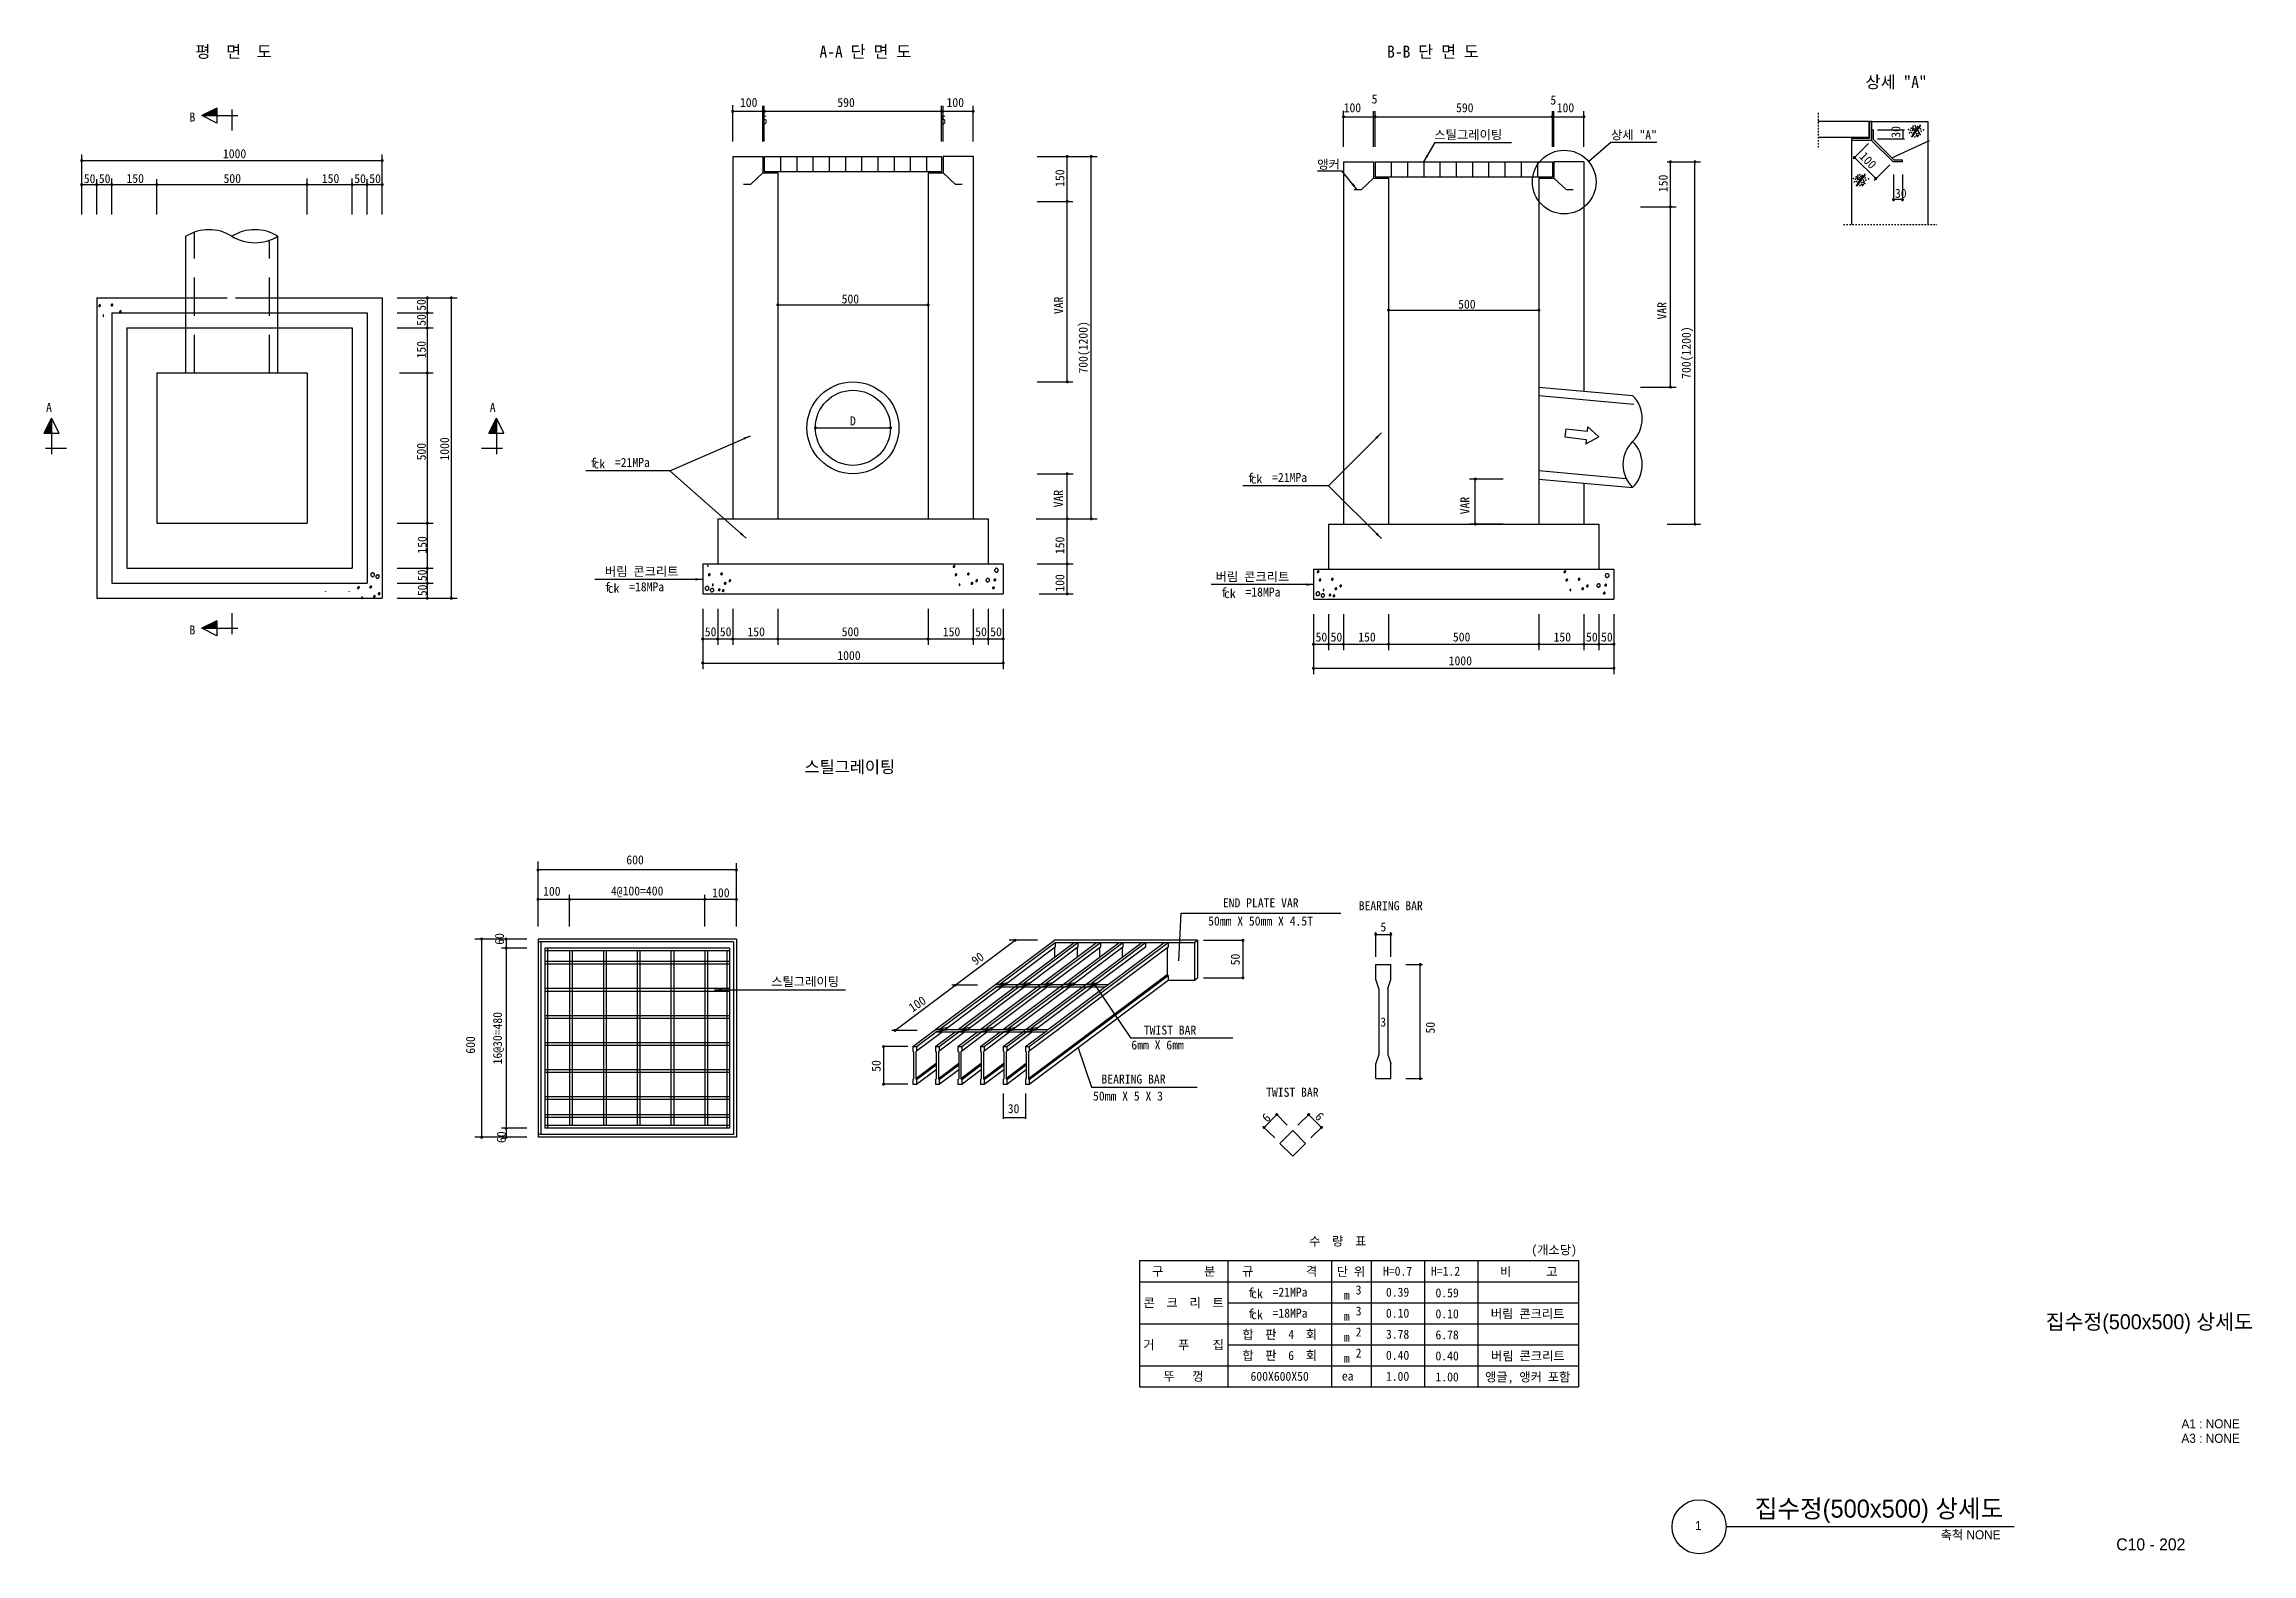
# Model space of a CAD drawing. Header units: inches. Extents: x 15 to 329, y 6 to 106.
# Drawn here: x 15.1 to 162, y 6 to 106.5 of the extents above; entities that cross this region are included whole.
import ezdxf
from ezdxf.enums import TextEntityAlignment as Align

# ---------------------------------------------------------------- set-up
doc = ezdxf.new("R2010")
doc.units = ezdxf.units.IN
doc.header["$MEASUREMENT"] = 0
for name, pattern in [('CENTER', [50.8, 31.75, -6.35, 6.35, -6.35]), ('CENTERX2', [4, 2.5, -0.5, 0.5, -0.5]), ('HIDDEN', [9.525, 6.35, -3.175])]:
    doc.linetypes.add(name, pattern=pattern)
for name, color, linetype in [('ARHT', 8, 'Continuous'), ('COBR', 3, 'Continuous'), ('COCN', 1, 'Continuous'), ('CODN', 1, 'Continuous'), ('COMM', 7, 'Continuous'), ('FORM', 7, 'Continuous'), ('TEXT', 3, 'Continuous'), ('XR-SHEET$1$SHT', 5, 'Continuous')]:
    doc.layers.add(name, color=color, linetype=linetype)
doc.styles.add('돋움', font='DotumChe.TTF')
doc.styles.add('돋음', font='Dotum.ttf')

msp = doc.modelspace()

# ---------------------------------------------------------------- texts
at = {"layer": 'TEXT', "style": '돋움'}
for s, height, p in [('평  면  도', 0.8, (27.7, 105.58)), ('A-A 단 면 도', 0.8, (69.75, 105.58)), ('상세 "A"', 0.8, (138.35, 103.56)), ('B', 0.6, (24.96, 101.33)), ('B', 0.6, (24.96, 67.18)), ('END PLATE VAR', 0.6, (96.06, 49.01)), ('50mm X 50mm X 4.5T', 0.6, (96.05, 47.8)), ('30', 0.6, (79.61, 35.31))]:
    msp.add_text(s, height=height, dxfattribs=at).set_placement(p, align=Align.CENTER)
for s, height, p in [('B-B 단 면 도', 0.8, (104.47, 105.58)), ('100', 0.6, (61.4, 102.3)), ('590', 0.6, (67.88, 102.3)), ('100', 0.6, (75.15, 102.3)), ('5', 0.6, (103.44, 102.53)), ('5', 0.6, (115.34, 102.46)), ('5', 0.6, (62.84, 101.14)), ('5', 0.6, (74.74, 101.14)), ('100', 0.6, (101.58, 101.95)), ('590', 0.6, (109.06, 101.95)), ('100', 0.6, (115.76, 101.95)), ('스틸그레이팅', 0.6, (107.61, 100.15)), ('1000', 0.6, (26.99, 98.89)), ('앵커', 0.6, (99.82, 98.18)), ('50', 0.6, (17.73, 97.23)), ('50', 0.6, (18.73, 97.23)), ('150', 0.6, (20.57, 97.24)), ('500', 0.6, (27.03, 97.24)), ('150', 0.6, (33.57, 97.24)), ('50', 0.6, (35.73, 97.23)), ('50', 0.6, (36.73, 97.23)), ('30', 0.6, (138.27, 96.25)), ('A', 0.6, (15.22, 82)), ('A', 0.6, (44.75, 82)), ('50', 0.6, (59.06, 67.06)), ('50', 0.6, (60.06, 67.06)), ('150', 0.6, (61.9, 67.06)), ('500', 0.6, (68.17, 67.06)), ('150', 0.6, (74.9, 67.06)), ('50', 0.6, (77.06, 67.06)), ('50', 0.6, (78.06, 67.06)), ('50', 0.6, (99.71, 66.71)), ('50', 0.6, (100.71, 66.71)), ('150', 0.6, (102.55, 66.71)), ('500', 0.6, (108.85, 66.71)), ('150', 0.6, (115.55, 66.71)), ('50', 0.6, (117.71, 66.71)), ('50', 0.6, (118.71, 66.71)), ('1000', 0.6, (67.88, 65.48)), ('1000', 0.6, (108.57, 65.13)), ('스틸그레이팅', 0.8, (65.7, 57.96)), ('BEARING BAR', 0.6, (102.58, 48.82)), ('스틸그레이팅', 0.6, (63.48, 43.77)), ('TWIST BAR', 0.6, (88.28, 40.54)), ('6mm X 6mm', 0.6, (87.45, 39.55)), ('50mm X 5 X 3', 0.6, (84.9, 36.15)), ('BEARING BAR', 0.6, (85.46, 37.28)), ('TWIST BAR', 0.6, (96.42, 36.4)), ('수  량  표', 0.6, (99.28, 26.49)), ('(개소당)', 0.6, (114.07, 25.91)), ('단 위', 0.6, (101.12, 24.46)), ('H=1.2', 0.6, (107.39, 24.49)), ('비      고', 0.6, (111.98, 24.46)), ('3', 0.6, (102.38, 23.24)), ('0.59', 0.6, (107.69, 23.05)), ('m', 0.6, (101.59, 22.89)), ('3', 0.6, (102.38, 21.84)), ('0.10', 0.6, (107.69, 21.65)), ('버림 콘크리트', 0.6, (111.37, 21.65)), ('m', 0.6, (101.59, 21.49)), ('2', 0.6, (102.38, 20.44)), ('6.78', 0.6, (107.69, 20.25)), ('m', 0.6, (101.59, 20.09)), ('m', 0.6, (101.59, 18.69)), ('2', 0.6, (102.38, 19.04)), ('0.40', 0.6, (107.69, 18.85)), ('버림 콘크리트', 0.6, (111.39, 18.85)), ('ea', 0.6, (101.46, 17.51)), ('1.00', 0.6, (107.69, 17.45)), ('앵글, 앵커 포함', 0.6, (110.99, 17.45))]:
    msp.add_text(s, height=height, dxfattribs=at).set_placement(p)
for s, p in [('상세 "A"', (120.9, 100.45)), ('D', (68.92, 81.4)), ('f', (51.65, 78.63)), ('ck', (52.04, 78.54)), ('=21MPa', (54.24, 78.63)), ('f', (95.39, 77.63)), ('=21MPa', (97.98, 77.63)), ('ck', (95.78, 77.54)), ('f', (52.59, 70.35)), ('ck', (52.99, 70.26)), ('=18MPa', (55.19, 70.35)), ('f', (93.61, 70)), ('ck', (94.01, 69.91)), ('=18MPa', (96.21, 70)), ('600', (54.42, 52.17)), ('100', (48.88, 50.08)), ('4@100=400', (54.56, 50.04)), ('100', (60.13, 49.98)), ('5', (104.22, 47.7)), ('3', (104.21, 41.37)), ('f', (95.42, 23.39)), ('ck', (95.81, 23.3)), ('=21MPa', (98.01, 23.39)), ('f', (95.42, 21.99)), ('ck', (95.81, 21.9)), ('=18MPa', (98.01, 21.99))]:
    msp.add_text(s, height=0.6, dxfattribs=at).set_placement(p, align=Align.MIDDLE)
for s, rotation, p in [('30', 90, (138.63, 100.25)), ('100', 313.77, (135.86, 98.96)), ('150', 90, (82.99, 96.98)), ('150', 90, (123.14, 96.63)), ('VAR', 90, (82.91, 88.51)), ('50', 90, (40.49, 88.73)), ('50', 90, (40.49, 87.73)), ('VAR', 90, (123.06, 88.15)), ('700(1200)', 90, (84.54, 84.55)), ('700(1200)', 90, (124.68, 84.2)), ('150', 90, (40.49, 85.56)), ('500', 90, (40.49, 78.77)), ('1000', 90, (42.04, 78.76)), ('VAR', 90, (82.89, 75.64)), ('VAR', 90, (109.95, 75.18)), ('150', 90, (40.55, 72.56)), ('150', 90, (82.99, 72.53)), ('50', 90, (40.55, 70.73)), ('100', 90, (82.99, 70.03)), ('50', 90, (40.56, 69.73))]:
    msp.add_text(s, height=0.6, rotation=rotation, dxfattribs=at).set_placement(p)
for s, p in [('500', (68.75, 89.52)), ('500', (109.78, 89.17)), ('버림 콘크리트', (54.86, 71.38)), ('버림 콘크리트', (95.51, 71.03)), ('구       분', (90.93, 24.79)), ('규         격', (97.32, 24.79)), ('H=0.7', (105.17, 24.79)), ('0.39', (105.17, 23.39)), ('콘  크  리  트', (90.93, 22.69)), ('0.10', (105.17, 21.99)), ('합  판  4  회', (97.32, 20.58)), ('3.78', (105.17, 20.59)), ('거    푸    집', (90.93, 19.89)), ('합  판  6  회', (97.32, 19.18)), ('0.40', (105.17, 19.19)), ('뚜   껑', (90.93, 17.79)), ('600X600X50', (97.32, 17.79)), ('1.00', (105.17, 17.79))]:
    msp.add_text(s, height=0.6, dxfattribs=at).set_placement(p, align=Align.MIDDLE_CENTER)
for s, rotation, p in [('60', 90, (45.4, 46.91)), ('50', 90, (94.37, 45.54)), ('16@30=480', 90, (45.33, 40.3)), ('50', 90, (107.35, 41)), ('600', 90, (43.47, 39.85)), ('50', 90, (70.47, 38.45)), ('6', 45, (96.43, 35.01)), ('6', 314.8856, (99.97, 35.09)), ('60', 90, (45.52, 33.71))]:
    msp.add_text(s, height=0.6, rotation=rotation, dxfattribs=at).set_placement(p, align=Align.MIDDLE)
for s, rotation, p in [('90', 36.5313, (77.4, 45.36)), ('100', 33.9495, (73.37, 42.33))]:
    msp.add_text(s, height=0.6, rotation=rotation, dxfattribs=at).set_placement(p, align=Align.CENTER)
at = {"layer": 'XR-SHEET$1$SHT', "color": 3, "style": '돋음'}
for s, height, p in [('집수정(500x500) 상세도', 1, (155.2, 21.42)), ('A1 : NONE', 0.6, (159.28, 14.63)), ('A3 : NONE', 0.6, (159.28, 13.66)), ('C10 - 202', 0.8, (155.3, 6.6))]:
    msp.add_text(s, height=height, dxfattribs=at).set_placement(p, align=Align.MIDDLE_CENTER)
msp.add_text('집수정(500x500) 상세도', height=1.2, dxfattribs=at).set_placement((145.48, 8.02), align=Align.BOTTOM_RIGHT)
msp.add_text('1', height=0.6, dxfattribs=at).set_placement((125.18, 7.85), align=Align.MIDDLE)
msp.add_text('축척 NONE', height=0.6, dxfattribs=at).set_placement((145.3, 7.54), align=Align.TOP_RIGHT)

# ---------------------------------------------------------------- blocks, each defined once
blk = doc.blocks.new('CONC')
at = {"layer": 'ARHT'}
for p, q in [((-5.3, -6.8), (5.8, 8.1)), ((-4.4, -6.4), (5.4, 6.6)), ((-3.8, -3.7), (2.4, 4.4))]:
    blk.add_line(p, q, dxfattribs=at)
for centre, radius in [((-3.7, 2.6), 0.54), ((-1.3, 3.4), 0.37), ((3.6, -2.4), 0.45), ((3.8, -0.9), 0.292)]:
    blk.add_circle(centre, radius, dxfattribs=at)
for p in [(-8.6, 2.6), (-6.2, 1.5), (-5.4, 4.3), (-3.6, 4.4), (-3.5, 1.2), (-3.3, 6.5), (-1.3, 1.2), (-0.9, 6.9), (0.2, 4.9), (1.9, 6.1), (3.3, 0.5), (5.5, 3.2), (6.2, 0.6), (9.3, 2.2), (-7.6, -1.5), (-5.1, -1), (-1, -6.1), (1, -4.6), (1.4, -2.5), (2, -5.8), (2.9, -4.6), (5.1, -3.5)]:
    blk.add_point(p, dxfattribs=at)

# ---------------------------------------------------------------- linework, layer by layer
at = {"layer": 'ARHT', "linetype": 'Continuous'}
for p, q in [((64.1, 99.01), (64.1, 98.01)), ((65.18, 99.01), (65.18, 98.01)), ((66.26, 99.01), (66.26, 98.01)), ((67.34, 99.01), (67.34, 98.01)), ((68.42, 99.01), (68.42, 98.01)), ((69.5, 99.01), (69.5, 98.01)), ((70.58, 99.01), (70.58, 98.01)), ((71.66, 99.01), (71.66, 98.01)), ((72.74, 99.01), (72.74, 98.01)), ((73.82, 99.01), (73.82, 98.01)), ((104.75, 98.65), (104.75, 97.65)), ((105.83, 98.65), (105.83, 97.65)), ((106.91, 98.65), (106.91, 97.65)), ((107.99, 98.65), (107.99, 97.65)), ((109.07, 98.65), (109.07, 97.65)), ((110.15, 98.65), (110.15, 97.65)), ((111.23, 98.65), (111.23, 97.65)), ((112.31, 98.65), (112.31, 97.65)), ((113.39, 98.65), (113.39, 97.65)), ((114.47, 98.65), (114.47, 97.65))]:
    msp.add_line(p, q, dxfattribs=at)
for points in [[(18.76, 89.11, 0.071895), (18.74, 89.09, 0.083232), (18.73, 89.07, 0.106682), (18.73, 89.05, 0.132372), (18.73, 89.03, 0.132372), (18.75, 89.02, 0.106682), (18.77, 89.01, 0.083232), (18.79, 89.02, 0.071895), (18.82, 89.03, 0.071895), (18.84, 89.05, 0.083232), (18.85, 89.07, 0.106682), (18.85, 89.09, 0.132372), (18.84, 89.1, 0.132372), (18.83, 89.12, 0.106682), (18.81, 89.12, 0.083232), (18.79, 89.12, 0.071895)], [(19.01, 88.4, 0.044171), (19.01, 88.37, 0.057606), (19.01, 88.36, 0.09989), (19.02, 88.34, 0.193829), (19.03, 88.34, 0.193829), (19.04, 88.34, 0.09989), (19.05, 88.36, 0.057606), (19.05, 88.37, 0.044171), (19.05, 88.4, 0.044171), (19.05, 88.42, 0.057606), (19.05, 88.43, 0.09989), (19.04, 88.45, 0.193829), (19.03, 88.45, 0.193829), (19.02, 88.45, 0.09989), (19.01, 88.43, 0.057606), (19.01, 88.42, 0.044171)], [(19.58, 89.15, 0.071895), (19.56, 89.14, 0.083232), (19.55, 89.12, 0.106682), (19.55, 89.09, 0.132372), (19.55, 89.08, 0.132372), (19.57, 89.07, 0.106682), (19.59, 89.06, 0.083232), (19.61, 89.06, 0.071895), (19.64, 89.08, 0.071895), (19.66, 89.09, 0.083232), (19.67, 89.11, 0.106682), (19.67, 89.14, 0.132372), (19.66, 89.15, 0.132372), (19.65, 89.16, 0.106682), (19.63, 89.17, 0.083232), (19.61, 89.17, 0.071895)], [(20.14, 88.71, 0.071895), (20.12, 88.69, 0.083232), (20.11, 88.67, 0.106682), (20.1, 88.65, 0.132372), (20.11, 88.63, 0.132372), (20.12, 88.62, 0.106682), (20.14, 88.61, 0.083232), (20.17, 88.62, 0.071895), (20.19, 88.63, 0.071895), (20.21, 88.65, 0.083232), (20.22, 88.67, 0.106682), (20.22, 88.69, 0.132372), (20.22, 88.7, 0.132372), (20.2, 88.72, 0.106682), (20.18, 88.72, 0.083232), (20.16, 88.72, 0.071895)]]:
    msp.add_lwpolyline(points, format="xyb", close=True, dxfattribs=at)
for centre in [(33.81, 70.05), (35.39, 70.05)]:
    msp.add_circle(centre, 0.002, dxfattribs=at)
for centre, radius, start, end in [((36.96, 71.15), 0.127, 161.612, 183.865), ((36.95, 71.15), 0.124, 183.865, 206.6001), ((36.96, 71.15), 0.131, 139.6882, 161.612), ((36.95, 71.15), 0.12, 206.6001, 229.6882), ((36.96, 71.15), 0.131, 117.7644, 139.6882), ((36.95, 71.15), 0.12, 229.6882, 252.7762), ((36.96, 71.15), 0.127, 95.5113, 117.7644), ((36.95, 71.15), 0.124, 252.7762, 275.5113), ((36.96, 71.16), 0.124, 72.7762, 95.5113), ((36.95, 71.15), 0.127, 275.5113, 297.7644), ((36.96, 71.16), 0.12, 49.6882, 72.7762), ((36.95, 71.16), 0.131, 297.7644, 319.6882), ((36.96, 71.16), 0.12, 26.6001, 49.6882), ((36.95, 71.16), 0.131, 319.6882, 341.612), ((36.96, 71.16), 0.124, 3.865, 26.6001), ((36.95, 71.16), 0.127, 341.612, 3.865), ((37.29, 71.02), 0.121, 139.0231, 160.2494), ((37.27, 71.02), 0.107, 160.2494, 183.7542), ((37.26, 71.02), 0.0919, 183.7542, 209.1687), ((37.26, 71.02), 0.0919, 209.1687, 234.5832), ((37.3, 71.01), 0.138, 119.1687, 139.0231), ((37.27, 71.03), 0.107, 234.5832, 258.0881), ((37.3, 71.01), 0.138, 99.3143, 119.1687), ((37.27, 71.05), 0.121, 258.0881, 279.3143), ((37.3, 71.02), 0.121, 78.0881, 99.3143), ((37.27, 71.06), 0.138, 279.3143, 299.1687), ((37.3, 71.04), 0.107, 54.5832, 78.0881), ((37.27, 71.06), 0.138, 299.1687, 319.0231), ((37.31, 71.05), 0.0919, 29.1687, 54.5832), ((37.28, 71.05), 0.121, 319.0231, 340.2494), ((37.31, 71.05), 0.0919, 3.7542, 29.1687), ((37.29, 71.05), 0.107, 340.2494, 3.7542), ((59.25, 71.71), 0.0522, 64.7817, 89.1393), ((59.2, 71.75), 0.093, 304.6197, 321.0685), ((59.26, 71.73), 0.0343, 34.6197, 64.7817), ((59.26, 71.73), 0.0343, 4.4577, 34.6197), ((59.22, 71.73), 0.0696, 321.0685, 340.1001), ((59.24, 71.73), 0.0522, 340.1001, 4.4577), ((59.37, 71.14), 0.0696, 141.0685, 160.1001), ((59.35, 71.14), 0.0522, 160.1001, 184.4577), ((59.33, 71.14), 0.0343, 184.4577, 214.6197), ((59.33, 71.14), 0.0343, 214.6197, 244.7817), ((59.38, 71.12), 0.093, 124.6197, 141.0685), ((59.34, 71.16), 0.0522, 244.7817, 269.1393), ((59.38, 71.12), 0.093, 108.1709, 124.6197), ((59.34, 71.17), 0.0696, 269.1393, 288.1709), ((59.38, 71.14), 0.0696, 89.1393, 108.1709), ((59.33, 71.2), 0.093, 288.1709, 304.6197), ((59.38, 71.16), 0.0522, 64.7817, 89.1393), ((59.33, 71.2), 0.093, 304.6197, 321.0685), ((59.38, 71.18), 0.0343, 34.6197, 64.7817), ((59.35, 71.18), 0.0696, 321.0685, 340.1001), ((59.38, 71.18), 0.0343, 4.4577, 34.6197), ((59.37, 71.18), 0.0522, 340.1001, 4.4577), ((59.62, 70.51), 0.0408, 133.8783, 156.6957), ((59.65, 70.5), 0.0768, 156.6957, 169.8834), ((59.6, 70.53), 0.0114, 90, 133.8783), ((59.6, 70.53), 0.0114, 46.1217, 90), ((59.58, 70.51), 0.0408, 23.3043, 46.1217), ((59.54, 70.5), 0.0768, 10.1166, 23.3043), ((60.18, 71.19), 0.0696, 141.0685, 160.1001), ((60.17, 71.19), 0.0522, 160.1001, 184.4577), ((60.15, 71.19), 0.0343, 184.4577, 214.6197), ((60.15, 71.19), 0.0343, 214.6197, 244.7817), ((60.2, 71.17), 0.093, 124.6197, 141.0685), ((60.16, 71.21), 0.0522, 244.7817, 269.1393), ((60.2, 71.17), 0.093, 108.1709, 124.6197), ((60.16, 71.22), 0.0696, 269.1393, 288.1709), ((60.2, 71.19), 0.0696, 89.1393, 108.1709), ((60.15, 71.25), 0.093, 288.1709, 304.6197), ((60.2, 71.21), 0.0522, 64.7817, 89.1393), ((60.15, 71.25), 0.093, 304.6197, 321.0685), ((60.2, 71.23), 0.0343, 34.6197, 64.7817), ((60.17, 71.23), 0.0696, 321.0685, 340.1001), ((60.2, 71.23), 0.0343, 4.4577, 34.6197), ((60.19, 71.23), 0.0522, 340.1001, 4.4577), ((60.41, 70.56), 0.0522, 160.1001, 184.4577), ((60.39, 70.56), 0.0343, 184.4577, 214.6197), ((60.42, 70.55), 0.0696, 141.0685, 160.1001), ((60.39, 70.56), 0.0343, 214.6197, 244.7817), ((60.44, 70.54), 0.093, 124.6197, 141.0685), ((60.4, 70.57), 0.0522, 244.7817, 269.1393), ((60.44, 70.54), 0.093, 108.1709, 124.6197), ((60.43, 70.56), 0.0696, 89.1393, 108.1709), ((60.39, 70.61), 0.093, 288.1709, 304.6197), ((60.43, 70.58), 0.0522, 64.7817, 89.1393), ((60.39, 70.61), 0.093, 304.6197, 321.0685), ((60.44, 70.6), 0.0343, 34.6197, 64.7817), ((60.41, 70.6), 0.0696, 321.0685, 340.1001), ((60.44, 70.6), 0.0343, 4.4577, 34.6197), ((60.42, 70.59), 0.0522, 340.1001, 4.4577), ((60.74, 70.74), 0.0696, 141.0685, 160.1001), ((60.72, 70.74), 0.0522, 160.1001, 184.4577), ((60.71, 70.74), 0.0343, 184.4577, 214.6197), ((60.71, 70.74), 0.0343, 214.6197, 244.7817), ((60.76, 70.72), 0.093, 124.6197, 141.0685), ((60.71, 70.76), 0.0522, 244.7817, 269.1393), ((60.76, 70.72), 0.093, 108.1709, 124.6197), ((60.71, 70.78), 0.0696, 269.1393, 288.1709), ((60.75, 70.74), 0.0696, 89.1393, 108.1709), ((60.71, 70.8), 0.093, 288.1709, 304.6197), ((60.75, 70.76), 0.0522, 64.7817, 89.1393), ((60.71, 70.8), 0.093, 304.6197, 321.0685), ((60.76, 70.78), 0.0343, 34.6197, 64.7817), ((60.72, 70.78), 0.0696, 321.0685, 340.1001), ((60.76, 70.78), 0.0343, 4.4577, 34.6197), ((60.74, 70.78), 0.0522, 340.1001, 4.4577), ((75.66, 71.69), 0.0696, 141.0685, 160.1001), ((75.64, 71.69), 0.0522, 160.1001, 184.4577), ((75.63, 71.69), 0.0343, 184.4577, 214.6197), ((75.63, 71.69), 0.0343, 214.6197, 244.7817), ((75.68, 71.67), 0.093, 124.6197, 141.0685), ((75.63, 71.71), 0.0522, 244.7817, 269.1393), ((75.68, 71.67), 0.093, 108.1709, 124.6197), ((75.63, 71.73), 0.0696, 269.1393, 288.1709), ((75.67, 71.7), 0.0696, 89.1393, 108.1709), ((75.63, 71.75), 0.093, 288.1709, 304.6197), ((75.67, 71.71), 0.0522, 64.7817, 89.1393), ((75.63, 71.75), 0.093, 304.6197, 321.0685), ((75.68, 71.73), 0.0343, 34.6197, 64.7817), ((75.64, 71.73), 0.0696, 321.0685, 340.1001), ((75.68, 71.73), 0.0343, 4.4577, 34.6197), ((75.66, 71.73), 0.0522, 340.1001, 4.4577), ((75.79, 71.14), 0.0696, 141.0685, 160.1001), ((75.77, 71.14), 0.0522, 160.1001, 184.4577), ((75.75, 71.14), 0.0343, 184.4577, 214.6197), ((75.81, 71.12), 0.093, 124.6197, 141.0685), ((75.75, 71.14), 0.0343, 214.6197, 244.7817), ((75.76, 71.16), 0.0522, 244.7817, 269.1393), ((75.81, 71.12), 0.093, 108.1709, 124.6197), ((75.76, 71.17), 0.0696, 269.1393, 288.1709), ((75.8, 71.14), 0.0696, 89.1393, 108.1709), ((75.75, 71.2), 0.093, 288.1709, 304.6197), ((75.8, 71.16), 0.0522, 64.7817, 89.1393), ((75.75, 71.2), 0.093, 304.6197, 321.0685), ((75.81, 71.18), 0.0343, 34.6197, 64.7817), ((75.81, 71.18), 0.0343, 4.4577, 34.6197), ((75.77, 71.18), 0.0696, 321.0685, 340.1001), ((75.79, 71.18), 0.0522, 340.1001, 4.4577), ((76.04, 70.51), 0.0408, 133.8783, 156.6957), ((76.07, 70.5), 0.0768, 156.6957, 169.8834), ((76.02, 70.53), 0.0114, 90, 133.8783), ((76.02, 70.53), 0.0114, 46.1217, 90), ((76, 70.51), 0.0408, 23.3043, 46.1217), ((75.97, 70.5), 0.0768, 10.1166, 23.3043), ((76.61, 71.19), 0.0696, 141.0685, 160.1001), ((76.59, 71.19), 0.0522, 160.1001, 184.4577), ((76.57, 71.19), 0.0343, 184.4577, 214.6197), ((76.57, 71.19), 0.0343, 214.6197, 244.7817), ((76.63, 71.17), 0.093, 124.6197, 141.0685), ((76.58, 71.21), 0.0522, 244.7817, 269.1393), ((76.63, 71.17), 0.093, 108.1709, 124.6197), ((76.58, 71.22), 0.0696, 269.1393, 288.1709), ((76.62, 71.19), 0.0696, 89.1393, 108.1709), ((76.57, 71.25), 0.093, 288.1709, 304.6197), ((76.62, 71.21), 0.0522, 64.7817, 89.1393), ((76.57, 71.25), 0.093, 304.6197, 321.0685), ((76.63, 71.23), 0.0343, 34.6197, 64.7817), ((76.63, 71.23), 0.0343, 4.4577, 34.6197), ((76.59, 71.23), 0.0696, 321.0685, 340.1001), ((76.61, 71.23), 0.0522, 340.1001, 4.4577), ((76.84, 70.55), 0.0696, 141.0685, 160.1001), ((76.83, 70.56), 0.0522, 160.1001, 184.4577), ((76.81, 70.56), 0.0343, 184.4577, 214.6197), ((76.81, 70.56), 0.0343, 214.6197, 244.7817), ((76.86, 70.54), 0.093, 124.6197, 141.0685), ((76.82, 70.57), 0.0522, 244.7817, 269.1393), ((76.86, 70.54), 0.093, 108.1709, 124.6197), ((76.85, 70.56), 0.0696, 89.1393, 108.1709), ((76.81, 70.61), 0.093, 288.1709, 304.6197), ((76.86, 70.58), 0.0522, 64.7817, 89.1393), ((76.81, 70.61), 0.093, 304.6197, 321.0685), ((76.86, 70.6), 0.0343, 34.6197, 64.7817), ((76.83, 70.6), 0.0696, 321.0685, 340.1001), ((76.86, 70.6), 0.0343, 4.4577, 34.6197), ((76.84, 70.59), 0.0522, 340.1001, 4.4577), ((77.15, 70.74), 0.0522, 160.1001, 184.4577), ((77.13, 70.74), 0.0343, 184.4577, 214.6197), ((77.16, 70.74), 0.0696, 141.0685, 160.1001), ((77.13, 70.74), 0.0343, 214.6197, 244.7817), ((77.18, 70.72), 0.093, 124.6197, 141.0685), ((77.14, 70.76), 0.0522, 244.7817, 269.1393), ((77.18, 70.72), 0.093, 108.1709, 124.6197), ((77.14, 70.78), 0.0696, 269.1393, 288.1709), ((77.17, 70.74), 0.0696, 89.1393, 108.1709), ((77.13, 70.8), 0.093, 288.1709, 304.6197), ((77.17, 70.76), 0.0522, 64.7817, 89.1393), ((77.13, 70.8), 0.093, 304.6197, 321.0685), ((77.18, 70.78), 0.0343, 34.6197, 64.7817), ((77.15, 70.78), 0.0696, 321.0685, 340.1001), ((77.18, 70.78), 0.0343, 4.4577, 34.6197), ((77.16, 70.78), 0.0522, 340.1001, 4.4577), ((77.9, 70.78), 0.121, 139.0231, 160.2494), ((77.88, 70.78), 0.107, 160.2494, 183.7542), ((77.87, 70.78), 0.0919, 183.7542, 209.1687), ((77.87, 70.78), 0.0919, 209.1687, 234.5832), ((77.91, 70.77), 0.138, 119.1687, 139.0231), ((77.88, 70.79), 0.107, 234.5832, 258.0881), ((77.91, 70.77), 0.138, 99.3143, 119.1687), ((77.88, 70.81), 0.121, 258.0881, 279.3143), ((77.91, 70.78), 0.121, 78.0881, 99.3143), ((77.88, 70.82), 0.138, 279.3143, 299.1687), ((77.91, 70.8), 0.107, 54.5832, 78.0881), ((77.88, 70.82), 0.138, 299.1687, 319.0231), ((77.92, 70.81), 0.0919, 29.1687, 54.5832), ((77.89, 70.81), 0.121, 319.0231, 340.2494), ((77.92, 70.81), 0.0919, 3.7542, 29.1687), ((77.9, 70.81), 0.107, 340.2494, 3.7542), ((78.38, 70.8), 0.0696, 141.0685, 160.1001), ((78.36, 70.8), 0.0522, 160.1001, 184.4577), ((78.34, 70.8), 0.0343, 184.4577, 214.6197), ((78.4, 70.78), 0.093, 124.6197, 141.0685), ((78.34, 70.8), 0.0343, 214.6197, 244.7817), ((78.35, 70.82), 0.0522, 244.7817, 269.1393), ((78.47, 71.45), 0.127, 161.612, 183.865), ((78.47, 71.45), 0.124, 183.865, 206.6001), ((78.4, 70.78), 0.093, 108.1709, 124.6197), ((78.48, 71.45), 0.131, 139.6882, 161.612), ((78.35, 70.83), 0.0696, 269.1393, 288.1709), ((78.47, 71.45), 0.12, 206.6001, 229.6882), ((78.39, 70.8), 0.0696, 89.1393, 108.1709), ((78.35, 70.86), 0.093, 288.1709, 304.6197), ((78.48, 71.45), 0.131, 117.7644, 139.6882), ((78.47, 71.45), 0.12, 229.6882, 252.7762), ((78.39, 70.82), 0.0522, 64.7817, 89.1393), ((78.35, 70.86), 0.093, 304.6197, 321.0685), ((78.47, 71.45), 0.127, 95.5113, 117.7644), ((78.4, 70.84), 0.0343, 34.6197, 64.7817), ((78.36, 70.84), 0.0696, 321.0685, 340.1001), ((78.47, 71.45), 0.124, 252.7762, 275.5113), ((78.4, 70.84), 0.0343, 4.4577, 34.6197), ((78.38, 70.84), 0.0522, 340.1001, 4.4577), ((78.47, 71.46), 0.124, 72.7762, 95.5113), ((78.47, 71.45), 0.127, 275.5113, 297.7644), ((78.47, 71.46), 0.12, 49.6882, 72.7762), ((78.46, 71.46), 0.131, 297.7644, 319.6882), ((78.47, 71.46), 0.12, 26.6001, 49.6882), ((78.46, 71.46), 0.131, 319.6882, 341.612), ((78.47, 71.46), 0.124, 3.865, 26.6001), ((78.47, 71.46), 0.127, 341.612, 3.865), ((99.89, 71.34), 0.0696, 141.0685, 160.1001), ((99.87, 71.34), 0.0522, 160.1001, 184.4577), ((99.85, 71.34), 0.0343, 184.4577, 214.6197), ((99.85, 71.34), 0.0343, 214.6197, 244.7817), ((99.9, 71.32), 0.093, 124.6197, 141.0685), ((99.86, 71.36), 0.0522, 244.7817, 269.1393), ((99.9, 71.32), 0.093, 108.1709, 124.6197), ((99.86, 71.37), 0.0696, 269.1393, 288.1709), ((99.9, 71.34), 0.0696, 89.1393, 108.1709), ((99.85, 71.4), 0.093, 288.1709, 304.6197), ((99.9, 71.36), 0.0522, 64.7817, 89.1393), ((99.85, 71.4), 0.093, 304.6197, 321.0685), ((99.9, 71.38), 0.0343, 34.6197, 64.7817), ((99.87, 71.38), 0.0696, 321.0685, 340.1001), ((99.9, 71.38), 0.0343, 4.4577, 34.6197), ((99.89, 71.38), 0.0522, 340.1001, 4.4577), ((100.01, 70.78), 0.0696, 141.0685, 160.1001), ((100, 70.79), 0.0522, 160.1001, 184.4577), ((99.98, 70.79), 0.0343, 184.4577, 214.6197), ((99.98, 70.79), 0.0343, 214.6197, 244.7817), ((100.03, 70.77), 0.093, 124.6197, 141.0685), ((99.99, 70.8), 0.0522, 244.7817, 269.1393), ((100.03, 70.77), 0.093, 108.1709, 124.6197), ((99.99, 70.82), 0.0696, 269.1393, 288.1709), ((100.02, 70.79), 0.0696, 89.1393, 108.1709), ((99.98, 70.84), 0.093, 288.1709, 304.6197), ((100.03, 70.81), 0.0522, 64.7817, 89.1393), ((99.98, 70.84), 0.093, 304.6197, 321.0685), ((100.03, 70.82), 0.0343, 34.6197, 64.7817), ((100, 70.83), 0.0696, 321.0685, 340.1001), ((100.03, 70.82), 0.0343, 4.4577, 34.6197), ((100.01, 70.82), 0.0522, 340.1001, 4.4577), ((100.82, 70.84), 0.0522, 160.1001, 184.4577), ((100.8, 70.84), 0.0343, 184.4577, 214.6197), ((100.83, 70.83), 0.0696, 141.0685, 160.1001), ((100.8, 70.84), 0.0343, 214.6197, 244.7817), ((100.85, 70.82), 0.093, 124.6197, 141.0685), ((100.81, 70.85), 0.0522, 244.7817, 269.1393), ((100.85, 70.82), 0.093, 108.1709, 124.6197), ((100.81, 70.87), 0.0696, 269.1393, 288.1709), ((100.84, 70.84), 0.0696, 89.1393, 108.1709), ((100.8, 70.89), 0.093, 288.1709, 304.6197), ((100.84, 70.86), 0.0522, 64.7817, 89.1393), ((100.8, 70.89), 0.093, 304.6197, 321.0685), ((100.85, 70.87), 0.0343, 34.6197, 64.7817), ((100.82, 70.88), 0.0696, 321.0685, 340.1001), ((100.85, 70.87), 0.0343, 4.4577, 34.6197), ((100.83, 70.87), 0.0522, 340.1001, 4.4577), ((116.31, 71.34), 0.0696, 141.0685, 160.1001), ((116.29, 71.34), 0.0522, 160.1001, 184.4577), ((116.27, 71.34), 0.0343, 184.4577, 214.6197), ((116.33, 71.32), 0.093, 124.6197, 141.0685), ((116.27, 71.34), 0.0343, 214.6197, 244.7817), ((116.28, 71.36), 0.0522, 244.7817, 269.1393), ((116.33, 71.32), 0.093, 108.1709, 124.6197), ((116.28, 71.37), 0.0696, 269.1393, 288.1709), ((116.32, 71.34), 0.0696, 89.1393, 108.1709), ((116.27, 71.4), 0.093, 288.1709, 304.6197), ((116.32, 71.36), 0.0522, 64.7817, 89.1393), ((116.27, 71.4), 0.093, 304.6197, 321.0685), ((116.33, 71.38), 0.0343, 34.6197, 64.7817), ((116.33, 71.38), 0.0343, 4.4577, 34.6197), ((116.29, 71.38), 0.0696, 321.0685, 340.1001), ((116.31, 71.38), 0.0522, 340.1001, 4.4577), ((116.44, 70.78), 0.0696, 141.0685, 160.1001), ((116.42, 70.79), 0.0522, 160.1001, 184.4577), ((116.4, 70.79), 0.0343, 184.4577, 214.6197), ((116.4, 70.79), 0.0343, 214.6197, 244.7817), ((116.45, 70.77), 0.093, 124.6197, 141.0685), ((116.41, 70.8), 0.0522, 244.7817, 269.1393), ((116.45, 70.77), 0.093, 108.1709, 124.6197), ((116.41, 70.82), 0.0696, 269.1393, 288.1709), ((116.45, 70.79), 0.0696, 89.1393, 108.1709), ((116.4, 70.84), 0.093, 288.1709, 304.6197), ((116.45, 70.81), 0.0522, 64.7817, 89.1393), ((116.4, 70.84), 0.093, 304.6197, 321.0685), ((116.45, 70.82), 0.0343, 34.6197, 64.7817), ((116.42, 70.83), 0.0696, 321.0685, 340.1001), ((116.45, 70.82), 0.0343, 4.4577, 34.6197), ((116.44, 70.82), 0.0522, 340.1001, 4.4577), ((117.26, 70.83), 0.0696, 141.0685, 160.1001), ((117.24, 70.84), 0.0522, 160.1001, 184.4577), ((117.22, 70.84), 0.0343, 184.4577, 214.6197), ((117.22, 70.84), 0.0343, 214.6197, 244.7817), ((117.27, 70.82), 0.093, 124.6197, 141.0685), ((117.23, 70.85), 0.0522, 244.7817, 269.1393), ((117.27, 70.82), 0.093, 108.1709, 124.6197), ((117.23, 70.87), 0.0696, 269.1393, 288.1709), ((117.27, 70.84), 0.0696, 89.1393, 108.1709), ((117.22, 70.89), 0.093, 288.1709, 304.6197), ((117.27, 70.86), 0.0522, 64.7817, 89.1393), ((117.22, 70.89), 0.093, 304.6197, 321.0685), ((117.27, 70.87), 0.0343, 34.6197, 64.7817), ((117.24, 70.88), 0.0696, 321.0685, 340.1001), ((117.27, 70.87), 0.0343, 4.4577, 34.6197), ((117.26, 70.87), 0.0522, 340.1001, 4.4577), ((118.56, 70.41), 0.138, 119.1687, 139.0231), ((118.56, 70.41), 0.138, 99.3143, 119.1687), ((118.56, 70.43), 0.121, 78.0881, 99.3143), ((118.56, 70.44), 0.107, 54.5832, 78.0881), ((118.57, 70.46), 0.0919, 29.1687, 54.5832), ((119.12, 71.1), 0.127, 161.612, 183.865), ((119.12, 71.1), 0.124, 183.865, 206.6001), ((119.12, 71.1), 0.131, 139.6882, 161.612), ((119.11, 71.1), 0.12, 206.6001, 229.6882), ((119.12, 71.1), 0.131, 117.7644, 139.6882), ((119.11, 71.1), 0.12, 229.6882, 252.7762), ((119.12, 71.1), 0.127, 95.5113, 117.7644), ((119.11, 71.1), 0.124, 252.7762, 275.5113), ((119.12, 71.1), 0.124, 72.7762, 95.5113), ((119.11, 71.1), 0.127, 275.5113, 297.7644), ((119.12, 71.11), 0.12, 49.6882, 72.7762), ((119.11, 71.11), 0.131, 297.7644, 319.6882), ((119.12, 71.11), 0.12, 26.6001, 49.6882), ((119.11, 71.11), 0.131, 319.6882, 341.612), ((119.12, 71.1), 0.124, 3.865, 26.6001), ((119.12, 71.1), 0.127, 341.612, 3.865), ((36.02, 70.27), 0.0696, 141.0685, 160.1001), ((36, 70.28), 0.0522, 160.1001, 184.4577), ((35.98, 70.27), 0.0343, 184.4577, 214.6197), ((35.98, 70.27), 0.0343, 214.6197, 244.7817), ((36.04, 70.26), 0.093, 124.6197, 141.0685), ((35.99, 70.29), 0.0522, 244.7817, 269.1393), ((36.04, 70.26), 0.093, 108.1709, 124.6197), ((35.99, 70.31), 0.0696, 269.1393, 288.1709), ((36.03, 70.28), 0.0696, 89.1393, 108.1709), ((35.98, 70.33), 0.093, 288.1709, 304.6197), ((36.03, 70.3), 0.0522, 64.7817, 89.1393), ((35.98, 70.33), 0.093, 304.6197, 321.0685), ((36.04, 70.31), 0.0343, 34.6197, 64.7817), ((36.04, 70.31), 0.0343, 4.4577, 34.6197), ((36, 70.32), 0.0696, 321.0685, 340.1001), ((36.02, 70.31), 0.0522, 340.1001, 4.4577), ((36.35, 69.62), 0.13, 169.8834, 180), ((36.35, 69.62), 0.13, 180, 190.1166), ((36.27, 69.65), 0.0408, 133.8783, 156.6957), ((36.3, 69.63), 0.0768, 156.6957, 169.8834), ((36.3, 69.61), 0.0768, 190.1166, 203.3043), ((36.27, 69.6), 0.0408, 203.3043, 226.1217), ((36.25, 69.67), 0.0114, 90, 133.8783), ((36.25, 69.58), 0.0114, 226.1217, 270), ((36.25, 69.67), 0.0114, 46.1217, 90), ((36.25, 69.58), 0.0114, 270, 313.8783), ((36.23, 69.65), 0.0408, 23.3043, 46.1217), ((36.23, 69.6), 0.0408, 313.8783, 336.6957), ((36.2, 69.63), 0.0768, 10.1166, 23.3043), ((36.14, 69.62), 0.13, 0, 10.1166), ((36.14, 69.62), 0.13, 349.8834, 0), ((36.2, 69.61), 0.0768, 336.6957, 349.8834), ((36.84, 70.32), 0.0696, 141.0685, 160.1001), ((36.82, 70.33), 0.0522, 160.1001, 184.4577), ((36.8, 70.32), 0.0343, 184.4577, 214.6197), ((36.8, 70.32), 0.0343, 214.6197, 244.7817), ((36.85, 70.3), 0.093, 124.6197, 141.0685), ((36.81, 70.34), 0.0522, 244.7817, 269.1393), ((36.85, 70.3), 0.093, 108.1709, 124.6197), ((36.81, 70.36), 0.0696, 269.1393, 288.1709), ((36.85, 70.33), 0.0696, 89.1393, 108.1709), ((36.8, 70.38), 0.093, 288.1709, 304.6197), ((36.85, 70.34), 0.0522, 64.7817, 89.1393), ((36.8, 70.38), 0.093, 304.6197, 321.0685), ((36.86, 70.36), 0.0343, 34.6197, 64.7817), ((36.86, 70.36), 0.0343, 4.4577, 34.6197), ((36.82, 70.37), 0.0696, 321.0685, 340.1001), ((36.84, 70.36), 0.0522, 340.1001, 4.4577), ((37.06, 69.69), 0.0522, 160.1001, 184.4577), ((37.04, 69.69), 0.0343, 184.4577, 214.6197), ((37.07, 69.69), 0.0696, 141.0685, 160.1001), ((37.04, 69.69), 0.0343, 214.6197, 244.7817), ((37.09, 69.67), 0.093, 124.6197, 141.0685), ((37.05, 69.71), 0.0522, 244.7817, 269.1393), ((37.09, 69.67), 0.093, 108.1709, 124.6197), ((37.05, 69.73), 0.0696, 269.1393, 288.1709), ((37.08, 69.7), 0.0696, 89.1393, 108.1709), ((37.04, 69.75), 0.093, 288.1709, 304.6197), ((37.08, 69.71), 0.0522, 64.7817, 89.1393), ((37.04, 69.75), 0.093, 304.6197, 321.0685), ((37.09, 69.73), 0.0343, 34.6197, 64.7817), ((37.06, 69.73), 0.0696, 321.0685, 340.1001), ((37.09, 69.73), 0.0343, 4.4577, 34.6197), ((37.07, 69.73), 0.0522, 340.1001, 4.4577), ((37.37, 69.88), 0.0522, 160.1001, 184.4577), ((37.36, 69.88), 0.0343, 184.4577, 214.6197), ((37.39, 69.87), 0.0696, 141.0685, 160.1001), ((37.36, 69.88), 0.0343, 214.6197, 244.7817), ((37.41, 69.86), 0.093, 124.6197, 141.0685), ((37.36, 69.89), 0.0522, 244.7817, 269.1393), ((37.41, 69.86), 0.093, 108.1709, 124.6197), ((37.36, 69.91), 0.0696, 269.1393, 288.1709), ((37.4, 69.88), 0.0696, 89.1393, 108.1709), ((37.36, 69.93), 0.093, 288.1709, 304.6197), ((37.4, 69.9), 0.0522, 64.7817, 89.1393), ((37.36, 69.93), 0.093, 304.6197, 321.0685), ((37.41, 69.91), 0.0343, 34.6197, 64.7817), ((37.38, 69.92), 0.0696, 321.0685, 340.1001), ((37.41, 69.91), 0.0343, 4.4577, 34.6197), ((37.39, 69.91), 0.0522, 340.1001, 4.4577), ((59.22, 70.25), 0.127, 161.612, 183.865), ((59.21, 70.24), 0.124, 183.865, 206.6001), ((59.22, 70.24), 0.131, 139.6882, 161.612), ((59.21, 70.24), 0.12, 206.6001, 229.6882), ((59.22, 70.24), 0.131, 117.7644, 139.6882), ((59.21, 70.24), 0.12, 229.6882, 252.7762), ((59.22, 70.25), 0.127, 95.5113, 117.7644), ((59.21, 70.25), 0.124, 252.7762, 275.5113), ((59.22, 70.25), 0.124, 72.7762, 95.5113), ((59.21, 70.25), 0.127, 275.5113, 297.7644), ((59.22, 70.25), 0.12, 49.6882, 72.7762), ((59.21, 70.25), 0.131, 297.7644, 319.6882), ((59.22, 70.25), 0.12, 26.6001, 49.6882), ((59.21, 70.25), 0.131, 319.6882, 341.612), ((59.22, 70.25), 0.124, 3.865, 26.6001), ((59.21, 70.25), 0.127, 341.612, 3.865), ((59.55, 70.11), 0.121, 139.0231, 160.2494), ((59.53, 70.12), 0.107, 160.2494, 183.7542), ((59.52, 70.12), 0.0919, 183.7542, 209.1687), ((59.52, 70.12), 0.0919, 209.1687, 234.5832), ((59.56, 70.1), 0.138, 119.1687, 139.0231), ((59.53, 70.13), 0.107, 234.5832, 258.0881), ((59.56, 70.1), 0.138, 99.3143, 119.1687), ((59.53, 70.14), 0.121, 258.0881, 279.3143), ((59.56, 70.12), 0.121, 78.0881, 99.3143), ((59.53, 70.16), 0.138, 279.3143, 299.1687), ((59.7, 70.49), 0.13, 169.8834, 180), ((59.7, 70.49), 0.13, 180, 190.1166), ((59.65, 70.48), 0.0768, 190.1166, 203.3043), ((59.62, 70.46), 0.0408, 203.3043, 226.1217), ((59.56, 70.13), 0.107, 54.5832, 78.0881), ((59.6, 70.44), 0.0114, 226.1217, 270), ((59.53, 70.16), 0.138, 299.1687, 319.0231), ((59.6, 70.44), 0.0114, 270, 313.8783), ((59.54, 70.48), 0.0768, 336.6957, 349.8834), ((59.58, 70.46), 0.0408, 313.8783, 336.6957), ((59.49, 70.49), 0.13, 0, 10.1166), ((59.49, 70.49), 0.13, 349.8834, 0), ((59.57, 70.15), 0.0919, 29.1687, 54.5832), ((59.54, 70.15), 0.121, 319.0231, 340.2494), ((59.57, 70.15), 0.0919, 3.7542, 29.1687), ((59.55, 70.14), 0.107, 340.2494, 3.7542), ((60.03, 70.13), 0.0696, 141.0685, 160.1001), ((60.01, 70.14), 0.0522, 160.1001, 184.4577), ((59.99, 70.14), 0.0343, 184.4577, 214.6197), ((60.05, 70.12), 0.093, 124.6197, 141.0685), ((59.99, 70.14), 0.0343, 214.6197, 244.7817), ((60, 70.15), 0.0522, 244.7817, 269.1393), ((60.05, 70.12), 0.093, 108.1709, 124.6197), ((60, 70.17), 0.0696, 269.1393, 288.1709), ((60.04, 70.14), 0.0696, 89.1393, 108.1709), ((60, 70.19), 0.093, 288.1709, 304.6197), ((60.04, 70.16), 0.0522, 64.7817, 89.1393), ((60, 70.19), 0.093, 304.6197, 321.0685), ((60.05, 70.17), 0.0343, 34.6197, 64.7817), ((60.01, 70.18), 0.0696, 321.0685, 340.1001), ((60.05, 70.17), 0.0343, 4.4577, 34.6197), ((60.03, 70.17), 0.0522, 340.1001, 4.4577), ((60.28, 70.08), 0.0522, 160.1001, 184.4577), ((60.26, 70.08), 0.0343, 184.4577, 214.6197), ((60.29, 70.08), 0.0696, 141.0685, 160.1001), ((60.26, 70.08), 0.0343, 214.6197, 244.7817), ((60.31, 70.06), 0.093, 124.6197, 141.0685), ((60.27, 70.1), 0.0522, 244.7817, 269.1393), ((60.31, 70.06), 0.093, 108.1709, 124.6197), ((60.27, 70.12), 0.0696, 269.1393, 288.1709), ((60.3, 70.09), 0.0696, 89.1393, 108.1709), ((60.26, 70.14), 0.093, 288.1709, 304.6197), ((60.3, 70.1), 0.0522, 64.7817, 89.1393), ((60.26, 70.14), 0.093, 304.6197, 321.0685), ((60.31, 70.12), 0.0343, 34.6197, 64.7817), ((60.28, 70.12), 0.0696, 321.0685, 340.1001), ((60.31, 70.12), 0.0343, 4.4577, 34.6197), ((60.29, 70.12), 0.0522, 340.1001, 4.4577), ((60.4, 70.59), 0.0696, 269.1393, 288.1709), ((76.13, 70.49), 0.13, 169.8834, 180), ((76.13, 70.49), 0.13, 180, 190.1166), ((76.07, 70.48), 0.0768, 190.1166, 203.3043), ((76.04, 70.46), 0.0408, 203.3043, 226.1217), ((76.02, 70.44), 0.0114, 226.1217, 270), ((76.02, 70.44), 0.0114, 270, 313.8783), ((76, 70.46), 0.0408, 313.8783, 336.6957), ((75.91, 70.49), 0.13, 0, 10.1166), ((75.91, 70.49), 0.13, 349.8834, 0), ((75.97, 70.48), 0.0768, 336.6957, 349.8834), ((76.82, 70.59), 0.0696, 269.1393, 288.1709), ((78.27, 70.27), 0.0522, 160.1001, 184.4577), ((78.25, 70.27), 0.0343, 184.4577, 214.6197), ((78.28, 70.26), 0.0696, 141.0685, 160.1001), ((78.25, 70.27), 0.0343, 214.6197, 244.7817), ((78.3, 70.25), 0.093, 124.6197, 141.0685), ((78.26, 70.28), 0.0522, 244.7817, 269.1393), ((78.3, 70.25), 0.093, 108.1709, 124.6197), ((78.26, 70.3), 0.0696, 269.1393, 288.1709), ((78.29, 70.27), 0.0696, 89.1393, 108.1709), ((78.25, 70.32), 0.093, 288.1709, 304.6197), ((78.29, 70.29), 0.0522, 64.7817, 89.1393), ((78.25, 70.32), 0.093, 304.6197, 321.0685), ((78.3, 70.3), 0.0343, 34.6197, 64.7817), ((78.27, 70.31), 0.0696, 321.0685, 340.1001), ((78.3, 70.3), 0.0343, 4.4577, 34.6197), ((78.28, 70.3), 0.0522, 340.1001, 4.4577), ((99.87, 69.89), 0.131, 139.6882, 161.612), ((99.87, 69.89), 0.127, 161.612, 183.865), ((99.86, 69.89), 0.124, 183.865, 206.6001), ((99.86, 69.89), 0.12, 206.6001, 229.6882), ((99.87, 69.89), 0.131, 117.7644, 139.6882), ((99.86, 69.89), 0.12, 229.6882, 252.7762), ((99.87, 69.89), 0.127, 95.5113, 117.7644), ((99.86, 69.89), 0.124, 252.7762, 275.5113), ((99.87, 69.9), 0.124, 72.7762, 95.5113), ((99.86, 69.9), 0.127, 275.5113, 297.7644), ((99.87, 69.9), 0.12, 49.6882, 72.7762), ((99.86, 69.9), 0.131, 297.7644, 319.6882), ((99.87, 69.9), 0.12, 26.6001, 49.6882), ((99.86, 69.9), 0.131, 319.6882, 341.612), ((99.86, 69.9), 0.124, 3.865, 26.6001), ((99.86, 69.9), 0.127, 341.612, 3.865), ((100.2, 69.76), 0.121, 139.0231, 160.2494), ((100.18, 69.77), 0.107, 160.2494, 183.7542), ((100.17, 69.76), 0.0919, 183.7542, 209.1687), ((100.17, 69.76), 0.0919, 209.1687, 234.5832), ((100.21, 69.75), 0.138, 119.1687, 139.0231), ((100.18, 69.78), 0.107, 234.5832, 258.0881), ((100.21, 69.75), 0.138, 99.3143, 119.1687), ((100.18, 69.79), 0.121, 258.0881, 279.3143), ((100.21, 69.77), 0.121, 78.0881, 99.3143), ((100.18, 69.81), 0.138, 279.3143, 299.1687), ((100.3, 70.14), 0.0768, 156.6957, 169.8834), ((100.35, 70.14), 0.13, 169.8834, 180), ((100.35, 70.14), 0.13, 180, 190.1166), ((100.3, 70.13), 0.0768, 190.1166, 203.3043), ((100.27, 70.16), 0.0408, 133.8783, 156.6957), ((100.27, 70.11), 0.0408, 203.3043, 226.1217), ((100.21, 69.78), 0.107, 54.5832, 78.0881), ((100.25, 70.18), 0.0114, 90, 133.8783), ((100.25, 70.09), 0.0114, 226.1217, 270), ((100.18, 69.81), 0.138, 299.1687, 319.0231), ((100.23, 70.16), 0.0408, 23.3043, 46.1217), ((100.25, 70.18), 0.0114, 46.1217, 90), ((100.23, 70.11), 0.0408, 313.8783, 336.6957), ((100.25, 70.09), 0.0114, 270, 313.8783), ((100.19, 70.14), 0.0768, 10.1166, 23.3043), ((100.19, 70.13), 0.0768, 336.6957, 349.8834), ((100.14, 70.14), 0.13, 0, 10.1166), ((100.14, 70.14), 0.13, 349.8834, 0), ((100.22, 69.79), 0.0919, 29.1687, 54.5832), ((100.19, 69.8), 0.121, 319.0231, 340.2494), ((100.22, 69.79), 0.0919, 3.7542, 29.1687), ((100.2, 69.79), 0.107, 340.2494, 3.7542), ((100.68, 69.78), 0.0696, 141.0685, 160.1001), ((100.66, 69.79), 0.0522, 160.1001, 184.4577), ((100.64, 69.78), 0.0343, 184.4577, 214.6197), ((100.64, 69.78), 0.0343, 214.6197, 244.7817), ((100.7, 69.76), 0.093, 124.6197, 141.0685), ((100.65, 69.8), 0.0522, 244.7817, 269.1393), ((100.7, 69.76), 0.093, 108.1709, 124.6197), ((100.65, 69.82), 0.0696, 269.1393, 288.1709), ((100.69, 69.79), 0.0696, 89.1393, 108.1709), ((100.64, 69.84), 0.093, 288.1709, 304.6197), ((100.69, 69.8), 0.0522, 64.7817, 89.1393), ((100.64, 69.84), 0.093, 304.6197, 321.0685), ((100.7, 69.82), 0.0343, 34.6197, 64.7817), ((100.7, 69.82), 0.0343, 4.4577, 34.6197), ((100.66, 69.83), 0.0696, 321.0685, 340.1001), ((100.68, 69.82), 0.0522, 340.1001, 4.4577), ((100.92, 69.73), 0.0522, 160.1001, 184.4577), ((100.91, 69.73), 0.0343, 184.4577, 214.6197), ((100.94, 69.72), 0.0696, 141.0685, 160.1001), ((100.91, 69.73), 0.0343, 214.6197, 244.7817), ((100.96, 69.71), 0.093, 124.6197, 141.0685), ((100.91, 69.75), 0.0522, 244.7817, 269.1393), ((100.96, 69.71), 0.093, 108.1709, 124.6197), ((100.91, 69.76), 0.0696, 269.1393, 288.1709), ((100.95, 69.73), 0.0696, 89.1393, 108.1709), ((100.91, 69.79), 0.093, 288.1709, 304.6197), ((100.95, 69.75), 0.0522, 64.7817, 89.1393), ((100.91, 69.79), 0.093, 304.6197, 321.0685), ((100.96, 69.77), 0.0343, 34.6197, 64.7817), ((100.93, 69.77), 0.0696, 321.0685, 340.1001), ((100.96, 69.77), 0.0343, 4.4577, 34.6197), ((100.94, 69.76), 0.0522, 340.1001, 4.4577), ((101.07, 70.2), 0.0696, 141.0685, 160.1001), ((101.05, 70.21), 0.0522, 160.1001, 184.4577), ((101.04, 70.21), 0.0343, 184.4577, 214.6197), ((101.04, 70.21), 0.0343, 214.6197, 244.7817), ((101.09, 70.19), 0.093, 124.6197, 141.0685), ((101.04, 70.22), 0.0522, 244.7817, 269.1393), ((101.09, 70.19), 0.093, 108.1709, 124.6197), ((101.04, 70.24), 0.0696, 269.1393, 288.1709), ((101.08, 70.21), 0.0696, 89.1393, 108.1709), ((101.04, 70.26), 0.093, 288.1709, 304.6197), ((101.08, 70.23), 0.0522, 64.7817, 89.1393), ((101.04, 70.26), 0.093, 304.6197, 321.0685), ((101.09, 70.24), 0.0343, 34.6197, 64.7817), ((101.05, 70.25), 0.0696, 321.0685, 340.1001), ((101.09, 70.24), 0.0343, 4.4577, 34.6197), ((101.07, 70.24), 0.0522, 340.1001, 4.4577), ((101.39, 70.38), 0.0696, 141.0685, 160.1001), ((101.37, 70.39), 0.0522, 160.1001, 184.4577), ((101.35, 70.39), 0.0343, 184.4577, 214.6197), ((101.41, 70.37), 0.093, 124.6197, 141.0685), ((101.35, 70.39), 0.0343, 214.6197, 244.7817), ((101.36, 70.4), 0.0522, 244.7817, 269.1393), ((101.41, 70.37), 0.093, 108.1709, 124.6197), ((101.36, 70.42), 0.0696, 269.1393, 288.1709), ((101.4, 70.39), 0.0696, 89.1393, 108.1709), ((101.35, 70.44), 0.093, 288.1709, 304.6197), ((101.4, 70.41), 0.0522, 64.7817, 89.1393), ((101.35, 70.44), 0.093, 304.6197, 321.0685), ((101.41, 70.43), 0.0343, 34.6197, 64.7817), ((101.41, 70.43), 0.0343, 4.4577, 34.6197), ((101.37, 70.43), 0.0696, 321.0685, 340.1001), ((101.39, 70.42), 0.0522, 340.1001, 4.4577), ((116.77, 70.14), 0.13, 169.8834, 180), ((116.77, 70.14), 0.13, 180, 190.1166), ((116.69, 70.16), 0.0408, 133.8783, 156.6957), ((116.72, 70.14), 0.0768, 156.6957, 169.8834), ((116.72, 70.13), 0.0768, 190.1166, 203.3043), ((116.69, 70.11), 0.0408, 203.3043, 226.1217), ((116.67, 70.18), 0.0114, 90, 133.8783), ((116.67, 70.09), 0.0114, 226.1217, 270), ((116.67, 70.18), 0.0114, 46.1217, 90), ((116.67, 70.09), 0.0114, 270, 313.8783), ((116.65, 70.16), 0.0408, 23.3043, 46.1217), ((116.65, 70.11), 0.0408, 313.8783, 336.6957), ((116.61, 70.14), 0.0768, 10.1166, 23.3043), ((116.56, 70.14), 0.13, 0, 10.1166), ((116.56, 70.14), 0.13, 349.8834, 0), ((116.61, 70.13), 0.0768, 336.6957, 349.8834), ((117.48, 70.21), 0.0522, 160.1001, 184.4577), ((117.46, 70.21), 0.0343, 184.4577, 214.6197), ((117.49, 70.2), 0.0696, 141.0685, 160.1001), ((117.46, 70.21), 0.0343, 214.6197, 244.7817), ((117.51, 70.19), 0.093, 124.6197, 141.0685), ((117.47, 70.22), 0.0522, 244.7817, 269.1393), ((117.51, 70.19), 0.093, 108.1709, 124.6197), ((117.47, 70.24), 0.0696, 269.1393, 288.1709), ((117.5, 70.21), 0.0696, 89.1393, 108.1709), ((117.46, 70.26), 0.093, 288.1709, 304.6197), ((117.5, 70.23), 0.0522, 64.7817, 89.1393), ((117.46, 70.26), 0.093, 304.6197, 321.0685), ((117.51, 70.24), 0.0343, 34.6197, 64.7817), ((117.48, 70.25), 0.0696, 321.0685, 340.1001), ((117.51, 70.24), 0.0343, 4.4577, 34.6197), ((117.49, 70.24), 0.0522, 340.1001, 4.4577), ((117.81, 70.38), 0.0696, 141.0685, 160.1001), ((117.79, 70.39), 0.0522, 160.1001, 184.4577), ((117.78, 70.39), 0.0343, 184.4577, 214.6197), ((117.78, 70.39), 0.0343, 214.6197, 244.7817), ((117.83, 70.37), 0.093, 124.6197, 141.0685), ((117.78, 70.4), 0.0522, 244.7817, 269.1393), ((117.83, 70.37), 0.093, 108.1709, 124.6197), ((117.78, 70.42), 0.0696, 269.1393, 288.1709), ((117.82, 70.39), 0.0696, 89.1393, 108.1709), ((117.78, 70.44), 0.093, 288.1709, 304.6197), ((117.82, 70.41), 0.0522, 64.7817, 89.1393), ((117.78, 70.44), 0.093, 304.6197, 321.0685), ((117.83, 70.43), 0.0343, 34.6197, 64.7817), ((117.79, 70.43), 0.0696, 321.0685, 340.1001), ((117.83, 70.43), 0.0343, 4.4577, 34.6197), ((117.81, 70.42), 0.0522, 340.1001, 4.4577), ((118.55, 70.42), 0.121, 139.0231, 160.2494), ((118.53, 70.43), 0.107, 160.2494, 183.7542), ((118.52, 70.43), 0.0919, 183.7542, 209.1687), ((118.52, 70.43), 0.0919, 209.1687, 234.5832), ((118.53, 70.44), 0.107, 234.5832, 258.0881), ((118.53, 70.45), 0.121, 258.0881, 279.3143), ((118.53, 70.47), 0.138, 279.3143, 299.1687), ((118.53, 70.47), 0.138, 299.1687, 319.0231), ((118.54, 70.46), 0.121, 319.0231, 340.2494), ((118.57, 70.46), 0.0919, 3.7542, 29.1687), ((118.55, 70.45), 0.107, 340.2494, 3.7542), ((118.93, 69.91), 0.0696, 141.0685, 160.1001), ((118.91, 69.91), 0.0522, 160.1001, 184.4577), ((118.9, 69.91), 0.0343, 184.4577, 214.6197), ((118.9, 69.91), 0.0343, 214.6197, 244.7817), ((118.95, 69.89), 0.093, 124.6197, 141.0685), ((118.9, 69.93), 0.0522, 244.7817, 269.1393), ((118.95, 69.89), 0.093, 108.1709, 124.6197), ((118.9, 69.95), 0.0696, 269.1393, 288.1709), ((118.94, 69.92), 0.0696, 89.1393, 108.1709), ((118.9, 69.97), 0.093, 288.1709, 304.6197), ((118.94, 69.93), 0.0522, 64.7817, 89.1393), ((118.9, 69.97), 0.093, 304.6197, 321.0685), ((119.03, 70.44), 0.0696, 141.0685, 160.1001), ((119.01, 70.45), 0.0522, 160.1001, 184.4577), ((118.99, 70.45), 0.0343, 184.4577, 214.6197), ((118.99, 70.45), 0.0343, 214.6197, 244.7817), ((118.95, 69.95), 0.0343, 34.6197, 64.7817), ((119.05, 70.43), 0.093, 124.6197, 141.0685), ((118.91, 69.95), 0.0696, 321.0685, 340.1001), ((119, 70.46), 0.0522, 244.7817, 269.1393), ((118.95, 69.95), 0.0343, 4.4577, 34.6197), ((118.93, 69.95), 0.0522, 340.1001, 4.4577), ((119.05, 70.43), 0.093, 108.1709, 124.6197), ((119, 70.48), 0.0696, 269.1393, 288.1709), ((119.04, 70.45), 0.0696, 89.1393, 108.1709), ((118.99, 70.5), 0.093, 288.1709, 304.6197), ((119.04, 70.47), 0.0522, 64.7817, 89.1393), ((118.99, 70.5), 0.093, 304.6197, 321.0685), ((119.05, 70.48), 0.0343, 34.6197, 64.7817), ((119.05, 70.48), 0.0343, 4.4577, 34.6197), ((119.01, 70.49), 0.0696, 321.0685, 340.1001), ((119.03, 70.48), 0.0522, 340.1001, 4.4577)]:
    msp.add_arc(centre, radius, start, end, dxfattribs=at)
at = {"layer": 'COBR'}
for p, q in [((136.72, 100.07), (135.38, 100.07)), ((136.72, 101.34), (136.72, 100.07)), ((136.72, 100.77), (136.85, 100.77)), ((136.72, 100.07), (138.13, 98.66)), ((136.85, 100.13), (136.85, 100.77)), ((136.85, 100.13), (138.19, 98.79)), ((138.13, 98.66), (138.77, 98.66)), ((138.19, 98.79), (138.77, 98.79)), ((138.77, 98.66), (138.77, 98.79)), ((62.1, 97.14), (61.64, 97.14)), ((62.92, 97.91), (62.1, 97.14)), ((74.92, 97.91), (75.75, 97.14)), ((76.2, 97.14), (75.75, 97.14)), ((103.57, 97.55), (102.75, 96.79)), ((115.57, 97.55), (116.4, 96.79)), ((102.75, 96.79), (102.29, 96.79)), ((116.85, 96.79), (116.4, 96.79))]:
    msp.add_line(p, q, dxfattribs=at)
at = {"layer": 'COCN', "linetype": 'CENTER', "ltscale": 5}
msp.add_circle((116.26, 97.3), 2.12, dxfattribs=at)
at = {"layer": 'CODN'}
for p, q in [((26.59, 102.23), (25.59, 101.73)), ((25.59, 101.73), (27.99, 101.73)), ((26.59, 101.23), (25.59, 101.73)), ((26.59, 102.23), (26.59, 101.23)), ((27.59, 102.13), (27.59, 100.73)), ((117.88, 98.67), (119.37, 99.96)), ((119.37, 99.96), (122.43, 99.96)), ((137.12, 100.77), (138.91, 100.77)), ((137.12, 100.17), (138.91, 100.17)), ((138.07, 98.91), (140.57, 100.07)), ((138.8, 100.77), (138.8, 100.17)), ((136.51, 99.87), (135.49, 98.85)), ((135.58, 98.94), (136.99, 97.53)), ((137.93, 98.45), (136.88, 97.41)), ((138.17, 97.81), (138.17, 96.02)), ((138.77, 97.81), (138.77, 96.02)), ((138.77, 96.13), (138.17, 96.13)), ((15.09, 80.59), (15.59, 81.59)), ((16.09, 80.59), (15.59, 81.59)), ((15.59, 81.59), (15.59, 79.19)), ((44.69, 80.59), (45.19, 81.59)), ((45.69, 80.59), (45.19, 81.59)), ((45.19, 81.59), (45.19, 79.19)), ((15.09, 80.59), (16.09, 80.59)), ((15.19, 79.59), (16.59, 79.59)), ((44.19, 79.59), (45.59, 79.59)), ((44.69, 80.59), (45.69, 80.59)), ((26.59, 68.09), (25.59, 67.59)), ((26.59, 68.09), (26.59, 67.09)), ((27.59, 68.59), (27.59, 67.19)), ((25.59, 67.59), (27.99, 67.59)), ((26.59, 67.09), (25.59, 67.59)), ((47.96, 47.74), (47.96, 52.07)), ((61.16, 51.5), (47.96, 51.5)), ((61.16, 47.74), (61.16, 51.95)), ((61.16, 49.54), (47.96, 49.54)), ((50.06, 47.74), (50.06, 49.84)), ((59.06, 47.74), (59.06, 49.84)), ((90.6, 45.44), (90.77, 48.63)), ((90.77, 48.63), (101.39, 48.63)), ((103.71, 45.71), (103.71, 47.36)), ((103.71, 47.21), (104.71, 47.21)), ((104.71, 45.71), (104.71, 47.36)), ((47.22, 46.9), (43.76, 46.9)), ((44.21, 46.9), (44.21, 33.7)), ((47.22, 46.3), (45.54, 46.3)), ((45.84, 46.9), (45.84, 33.7)), ((71.71, 40.82), (79.71, 46.82)), ((81.2, 46.82), (79.31, 46.82)), ((92.26, 46.82), (94.96, 46.82)), ((94.88, 46.82), (94.88, 44.32)), ((92.26, 44.32), (94.96, 44.32)), ((105.71, 45.21), (106.83, 45.21)), ((106.68, 37.61), (106.68, 45.21)), ((77.2, 43.82), (75.51, 43.82)), ((84.95, 43.94), (87.4, 40.33)), ((72.58, 39.74), (70.88, 39.74)), ((70.96, 39.74), (70.96, 37.24)), ((73.2, 40.82), (71.51, 40.82)), ((83.88, 39.73), (84.79, 37.03)), ((87.4, 40.33), (94.21, 40.33)), ((72.58, 37.24), (70.88, 37.24)), ((84.79, 37.03), (91.82, 37.03)), ((105.71, 37.61), (106.83, 37.61)), ((78.91, 36.62), (78.91, 34.93)), ((80.41, 36.62), (80.41, 34.93)), ((97.83, 34.5), (97.06, 35.28)), ((98.54, 34.5), (99.32, 35.28)), ((47.22, 34.3), (45.54, 34.3)), ((78.91, 35.01), (80.41, 35.01)), ((96.99, 33.66), (96.21, 34.43)), ((97.13, 35.21), (96.28, 34.36)), ((100.1, 34.36), (99.25, 35.21)), ((99.39, 33.66), (100.17, 34.43)), ((47.22, 33.7), (43.76, 33.7))]:
    msp.add_line(p, q, dxfattribs=at)
at = {"layer": 'CODN', "linetype": 'Continuous'}
for p, q in [((60.92, 100.01), (60.92, 102.41)), ((60.92, 102.01), (76.92, 102.01)), ((62.92, 100.62), (62.92, 102.38)), ((62.92, 100.01), (62.92, 102.38)), ((63.02, 100.62), (63.02, 102.38)), ((63.02, 100.01), (63.02, 102.38)), ((74.82, 100.62), (74.82, 102.38)), ((74.82, 100.01), (74.82, 102.38)), ((74.92, 100.62), (74.92, 102.38)), ((74.92, 100.01), (74.92, 102.38)), ((76.92, 100.01), (76.92, 102.38)), ((101.57, 99.65), (101.57, 102.05)), ((101.57, 101.65), (117.57, 101.65)), ((103.57, 99.65), (103.57, 102.02)), ((103.57, 100.27), (103.57, 102.02)), ((103.67, 99.65), (103.67, 102.02)), ((103.67, 100.27), (103.67, 102.02)), ((115.47, 99.65), (115.47, 102.02)), ((115.47, 100.27), (115.47, 102.02)), ((115.57, 99.65), (115.57, 102.02)), ((115.57, 100.27), (115.57, 102.02)), ((117.57, 99.65), (117.57, 102.02)), ((106.91, 98.65), (107.67, 99.94)), ((107.67, 99.94), (112.76, 99.94)), ((17.59, 95.13), (17.59, 99.13)), ((17.59, 98.73), (37.59, 98.73)), ((37.59, 95.13), (37.59, 99.13)), ((81.18, 99.01), (85.18, 99.01)), ((83.18, 84), (83.18, 99.01)), ((84.78, 74.88), (84.78, 99.01)), ((123.1, 98.65), (125.33, 98.65)), ((123.33, 83.65), (123.33, 98.65)), ((124.96, 74.53), (124.96, 98.65)), ((17.59, 97.13), (37.59, 97.13)), ((18.59, 95.27), (18.59, 97.5)), ((19.59, 95.27), (19.59, 97.53)), ((22.59, 95.27), (22.59, 97.5)), ((32.59, 95.27), (32.59, 97.53)), ((35.59, 95.13), (35.59, 97.53)), ((35.59, 95.27), (35.59, 97.5)), ((36.59, 95.13), (36.59, 97.5)), ((99.83, 98.05), (101.46, 98.05)), ((102.48, 96.79), (101.46, 98.05)), ((18.59, 95.13), (18.59, 96.55)), ((19.59, 95.13), (19.59, 96.55)), ((22.59, 95.13), (22.59, 96.55)), ((32.59, 95.13), (32.59, 96.55)), ((81.18, 96.01), (83.55, 96.01)), ((121.33, 95.65), (123.7, 95.65)), ((38.59, 89.59), (42.59, 89.59)), ((38.59, 89.59), (40.42, 89.59)), ((38.59, 88.59), (40.42, 88.59)), ((38.74, 88.59), (40.99, 88.59)), ((40.59, 89.59), (40.59, 69.59)), ((42.19, 89.59), (42.19, 69.59)), ((63.92, 89.12), (73.92, 89.12)), ((104.57, 88.77), (114.57, 88.77)), ((38.59, 87.59), (40.99, 87.59)), ((38.74, 87.59), (40.42, 87.59)), ((38.74, 84.59), (40.42, 84.59)), ((38.74, 84.59), (40.99, 84.59)), ((81.18, 84), (83.55, 84)), ((121.33, 83.65), (123.7, 83.65)), ((66.42, 80.94), (71.42, 80.94)), ((56.74, 78.08), (62.1, 80.41)), ((100.57, 77.08), (104.09, 80.6)), ((56.74, 78.08), (51.15, 78.08)), ((61.81, 73.6), (56.74, 78.08)), ((81.18, 77.88), (83.58, 77.88)), ((83.18, 69.88), (83.18, 77.88)), ((100.57, 77.08), (94.88, 77.08)), ((100.57, 77.08), (104.09, 73.56)), ((112.19, 77.53), (109.96, 77.53)), ((110.34, 74.53), (110.34, 77.53)), ((38.59, 74.59), (40.99, 74.59)), ((38.74, 74.59), (40.42, 74.59)), ((81.11, 74.88), (85.18, 74.88)), ((112.19, 74.53), (109.96, 74.53)), ((123.1, 74.53), (125.33, 74.53)), ((38.59, 71.59), (40.99, 71.59)), ((38.59, 70.59), (40.42, 70.59)), ((38.74, 71.59), (40.48, 71.59)), ((38.74, 70.59), (40.99, 70.59)), ((55.89, 70.85), (51.75, 70.85)), ((58.92, 70.85), (55.89, 70.85)), ((81.18, 71.88), (83.58, 71.88)), ((38.59, 69.59), (42.59, 69.59)), ((38.59, 69.59), (40.42, 69.59)), ((81.32, 69.88), (83.58, 69.88)), ((99.57, 70.5), (92.77, 70.5)), ((58.92, 68.88), (58.92, 64.88)), ((59.92, 68.88), (59.92, 66.73)), ((59.92, 68.88), (59.92, 66.48)), ((60.92, 68.88), (60.92, 66.73)), ((60.92, 68.88), (60.92, 66.48)), ((63.92, 68.88), (63.92, 66.73)), ((63.92, 68.88), (63.92, 66.48)), ((73.92, 68.88), (73.92, 66.73)), ((73.92, 68.88), (73.92, 66.48)), ((76.92, 68.88), (76.92, 66.73)), ((76.92, 68.88), (76.92, 66.48)), ((77.92, 68.88), (77.92, 66.73)), ((77.92, 68.88), (77.92, 66.48)), ((78.92, 68.88), (78.92, 64.88)), ((78.92, 68.88), (78.92, 66.5)), ((99.57, 68.53), (99.57, 64.53)), ((100.57, 68.53), (100.57, 66.13)), ((100.57, 68.53), (100.57, 66.38)), ((101.57, 68.53), (101.57, 66.13)), ((101.57, 68.53), (101.57, 66.38)), ((104.57, 68.53), (104.57, 66.13)), ((104.57, 68.53), (104.57, 66.38)), ((114.57, 68.53), (114.57, 66.13)), ((114.57, 68.53), (114.57, 66.38)), ((117.57, 68.53), (117.57, 66.13)), ((117.57, 68.53), (117.57, 66.38)), ((118.57, 68.53), (118.57, 66.13)), ((118.57, 68.53), (118.57, 66.38)), ((119.57, 68.53), (119.57, 64.53)), ((119.57, 68.53), (119.57, 66.15)), ((58.92, 66.88), (78.92, 66.88)), ((99.57, 66.53), (119.57, 66.53)), ((58.92, 65.28), (78.92, 65.28)), ((99.57, 64.93), (119.57, 64.93))]:
    msp.add_line(p, q, dxfattribs=at)
at = {"layer": 'CODN', "linetype": 'Continuous', "const_width": 0.1}
for points in [[(60.87, 102.01, 1), (60.97, 102.01, 1)], [(62.97, 102.01, 1), (63.07, 102.01, 1)], [(74.77, 102.01, 1), (74.87, 102.01, 1)], [(76.87, 102.01, 1), (76.97, 102.01, 1)], [(101.52, 101.65, 1), (101.62, 101.65, 1)], [(103.62, 101.65, 1), (103.72, 101.65, 1)], [(115.42, 101.65, 1), (115.52, 101.65, 1)], [(117.52, 101.65, 1), (117.62, 101.65, 1)], [(17.54, 98.73, 1), (17.64, 98.73, 1)], [(37.54, 98.73, 1), (37.64, 98.73, 1)], [(83.13, 99.01, 1), (83.23, 99.01, 1)], [(84.73, 99.01, 1), (84.83, 99.01, 1)], [(123.28, 98.65, 1), (123.38, 98.65, 1)], [(124.91, 98.65, 1), (125.01, 98.65, 1)], [(135.53, 98.94, 1), (135.63, 98.94, 1)], [(17.54, 97.13, 1), (17.64, 97.13, 1)], [(18.54, 97.13, 1), (18.64, 97.13, 1)], [(19.54, 97.13, 1), (19.64, 97.13, 1)], [(22.54, 97.13, 1), (22.64, 97.13, 1)], [(32.54, 97.13, 1), (32.64, 97.13, 1)], [(35.54, 97.13, 1), (35.64, 97.13, 1)], [(36.54, 97.13, 1), (36.64, 97.13, 1)], [(37.54, 97.13, 1), (37.64, 97.13, 1)], [(136.94, 97.53, 1), (137.04, 97.53, 1)], [(83.13, 96.01, 1), (83.23, 96.01, 1)], [(123.28, 95.65, 1), (123.38, 95.65, 1)], [(138.12, 96.13, 1), (138.22, 96.13, 1)], [(138.72, 96.13, 1), (138.82, 96.13, 1)], [(40.54, 89.59, 1), (40.64, 89.59, 1)], [(42.14, 89.59, 1), (42.24, 89.59, 1)], [(40.54, 88.59, 1), (40.64, 88.59, 1)], [(63.87, 89.12, 1), (63.97, 89.12, 1)], [(73.87, 89.12, 1), (73.97, 89.12, 1)], [(104.52, 88.77, 1), (104.62, 88.77, 1)], [(114.52, 88.77, 1), (114.62, 88.77, 1)], [(40.54, 87.59, 1), (40.64, 87.59, 1)], [(40.54, 84.59, 1), (40.64, 84.59, 1)], [(83.13, 84, 1), (83.23, 84, 1)], [(123.28, 83.65, 1), (123.38, 83.65, 1)], [(66.37, 80.94, 1), (66.47, 80.94, 1)], [(71.37, 80.94, 1), (71.47, 80.94, 1)], [(83.13, 77.88, 1), (83.23, 77.88, 1)], [(110.29, 77.53, 1), (110.39, 77.53, 1)], [(83.13, 74.88, 1), (83.23, 74.88, 1)], [(84.73, 74.88, 1), (84.83, 74.88, 1)], [(40.54, 74.59, 1), (40.64, 74.59, 1)], [(110.29, 74.53, 1), (110.39, 74.53, 1)], [(124.91, 74.53, 1), (125.01, 74.53, 1)], [(40.54, 71.59, 1), (40.64, 71.59, 1)], [(40.54, 70.59, 1), (40.64, 70.59, 1)], [(83.13, 71.88, 1), (83.23, 71.88, 1)], [(40.54, 69.59, 1), (40.64, 69.59, 1)], [(42.14, 69.59, 1), (42.24, 69.59, 1)], [(83.13, 69.88, 1), (83.23, 69.88, 1)], [(58.87, 66.88, 1), (58.97, 66.88, 1)], [(59.87, 66.88, 1), (59.97, 66.88, 1)], [(60.87, 66.88, 1), (60.97, 66.88, 1)], [(63.87, 66.88, 1), (63.97, 66.88, 1)], [(73.87, 66.88, 1), (73.97, 66.88, 1)], [(76.87, 66.88, 1), (76.97, 66.88, 1)], [(77.87, 66.88, 1), (77.97, 66.88, 1)], [(78.87, 66.88, 1), (78.97, 66.88, 1)], [(99.52, 66.53, 1), (99.62, 66.53, 1)], [(100.52, 66.53, 1), (100.62, 66.53, 1)], [(101.52, 66.53, 1), (101.62, 66.53, 1)], [(104.52, 66.53, 1), (104.62, 66.53, 1)], [(114.52, 66.53, 1), (114.62, 66.53, 1)], [(117.52, 66.53, 1), (117.62, 66.53, 1)], [(118.52, 66.53, 1), (118.62, 66.53, 1)], [(119.52, 66.53, 1), (119.62, 66.53, 1)], [(58.87, 65.28, 1), (58.97, 65.28, 1)], [(78.87, 65.28, 1), (78.97, 65.28, 1)], [(99.52, 64.93, 1), (99.62, 64.93, 1)], [(119.52, 64.93, 1), (119.62, 64.93, 1)], [(47.91, 51.5, 1), (48.01, 51.5, 1)], [(61.11, 51.5, 1), (61.21, 51.5, 1)], [(47.91, 49.54, 1), (48.01, 49.54, 1)], [(50.01, 49.54, 1), (50.11, 49.54, 1)], [(59.01, 49.54, 1), (59.11, 49.54, 1)], [(61.11, 49.54, 1), (61.21, 49.54, 1)], [(103.66, 47.21, 1), (103.76, 47.21, 1)], [(104.66, 47.21, 1), (104.76, 47.21, 1)], [(44.16, 46.9, 1), (44.26, 46.9, 1)], [(45.79, 46.9, 1), (45.89, 46.9, 1)], [(45.79, 46.3, 1), (45.89, 46.3, 1)], [(79.66, 46.82, 1), (79.76, 46.82, 1)], [(94.83, 46.82, 1), (94.93, 46.82, 1)], [(94.83, 44.32, 1), (94.93, 44.32, 1)], [(106.63, 45.21, 1), (106.73, 45.21, 1)], [(75.66, 43.82, 1), (75.76, 43.82, 1)], [(70.91, 39.74, 1), (71.01, 39.74, 1)], [(71.66, 40.82, 1), (71.76, 40.82, 1)], [(70.91, 37.24, 1), (71.01, 37.24, 1)], [(106.63, 37.61, 1), (106.73, 37.61, 1)], [(97.08, 35.21, 1), (97.18, 35.21, 1)], [(99.2, 35.21, 1), (99.3, 35.21, 1)], [(44.16, 33.7, 1), (44.26, 33.7, 1)], [(45.79, 34.3, 1), (45.89, 34.3, 1)], [(45.79, 33.7, 1), (45.89, 33.7, 1)], [(96.23, 34.36, 1), (96.33, 34.36, 1)], [(100.05, 34.36, 1), (100.15, 34.36, 1)]]:
    msp.add_lwpolyline(points, format="xyb", close=True, dxfattribs=at)
at = {"layer": 'CODN', "linetype": 'CENTERX2', "ltscale": 0.02}
msp.add_lwpolyline([(133.16, 101.9), (133.16, 99.5)], dxfattribs=at)
at = {"layer": 'CODN', "linetype": 'CENTERX2', "ltscale": 0.04}
msp.add_lwpolyline([(134.84, 94.47), (141.05, 94.47)], dxfattribs=at)
at = {"layer": 'CODN'}
msp.add_lwpolyline([(59.71, 43.52), (68.42, 43.52)], dxfattribs=at)
for points in [[(26.59, 101.73), (25.59, 101.73), (26.59, 102.23)], [(15.59, 80.59), (15.59, 81.59), (15.09, 80.59)], [(45.19, 80.59), (45.19, 81.59), (44.69, 80.59)], [(26.59, 67.59), (25.59, 67.59), (26.59, 68.09)]]:
    msp.add_solid(points, dxfattribs=at)
at = {"layer": 'CODN', "linetype": 'Continuous'}
for points in [[(107.22, 99.03), (107.09, 99.11), (106.91, 98.65)], [(102.24, 97.21), (102.12, 97.11), (102.48, 96.79)], [(61.63, 80.29), (61.69, 80.15), (62.1, 80.41)], [(103.69, 80.32), (103.8, 80.2), (104.09, 80.6)], [(61.5, 73.97), (61.39, 73.86), (61.81, 73.6)], [(103.82, 73.96), (103.7, 73.85), (104.09, 73.56)], [(58.44, 70.93), (58.44, 70.77), (58.92, 70.85)], [(99.09, 70.58), (99.09, 70.42), (99.57, 70.5)], [(60.19, 43.44), (60.19, 43.6), (59.71, 43.52)]]:
    msp.add_solid(points, dxfattribs=at)
at = {"layer": 'COMM'}
for p, q in [((136.53, 101.34), (133.16, 101.34)), ((136.53, 100.26), (133.16, 100.26)), ((136.58, 100.2), (135.38, 100.2)), ((135.38, 100.2), (135.38, 100.07)), ((135.38, 100.07), (135.38, 94.47)), ((136.53, 101.34), (136.53, 100.26)), ((136.72, 101.34), (136.58, 101.34)), ((136.58, 101.34), (136.58, 100.2)), ((136.72, 101.34), (140.46, 101.34)), ((140.46, 101.34), (140.46, 94.47)), ((60.92, 99.01), (60.92, 74.88)), ((60.92, 99.01), (62.92, 99.01)), ((62.92, 99.01), (62.92, 97.91)), ((63.02, 99.01), (74.82, 99.01)), ((63.02, 99.01), (63.02, 98.01)), ((74.82, 99.01), (74.82, 98.01)), ((74.92, 99.01), (74.92, 97.91)), ((76.92, 99.01), (74.92, 99.01)), ((76.92, 99.01), (76.92, 74.88)), ((101.57, 98.65), (101.57, 74.53)), ((101.57, 98.65), (103.57, 98.65)), ((103.57, 98.65), (103.57, 97.55)), ((103.67, 98.65), (115.47, 98.65)), ((103.67, 98.65), (103.67, 97.65)), ((115.47, 98.65), (115.47, 97.65)), ((117.57, 98.65), (115.57, 98.65)), ((115.57, 98.65), (115.57, 97.55)), ((117.57, 98.65), (117.57, 83.38)), ((62.92, 97.91), (63.92, 97.91)), ((63.02, 98.01), (74.82, 98.01)), ((63.92, 97.91), (63.92, 74.88)), ((73.92, 97.91), (73.92, 74.88)), ((73.92, 97.91), (74.92, 97.91)), ((103.57, 97.55), (104.57, 97.55)), ((103.67, 97.65), (115.47, 97.65)), ((104.57, 97.55), (104.57, 74.53)), ((114.57, 97.55), (114.57, 74.53)), ((114.57, 97.55), (115.57, 97.55)), ((24.53, 84.59), (24.53, 93.69)), ((30.65, 84.59), (30.65, 93.69)), ((18.59, 89.59), (18.59, 69.59)), ((18.59, 89.59), (24.53, 89.59)), ((19.59, 88.59), (19.59, 70.59)), ((19.59, 88.59), (24.53, 88.59)), ((24.53, 89.59), (27.27, 89.59)), ((24.53, 88.59), (30.65, 88.59)), ((27.82, 89.59), (30.65, 89.59)), ((30.65, 89.59), (37.59, 89.59)), ((30.65, 88.59), (36.59, 88.59)), ((36.59, 88.59), (36.59, 70.59)), ((37.59, 89.59), (37.59, 69.59)), ((20.59, 87.59), (20.59, 71.59)), ((20.59, 87.59), (24.53, 87.59)), ((24.53, 87.59), (30.65, 87.59)), ((30.65, 87.59), (35.59, 87.59)), ((35.59, 87.59), (35.59, 71.59)), ((22.59, 84.59), (22.59, 74.59)), ((22.59, 84.59), (32.59, 84.59)), ((32.59, 84.59), (32.59, 74.59)), ((114.57, 83.65), (120.81, 83.09)), ((116.37, 80.88), (116.3, 80.34)), ((116.37, 80.88), (117.8, 80.71)), ((117.8, 80.71), (117.84, 81.01)), ((117.84, 81.01), (118.57, 80.34)), ((116.3, 80.34), (117.73, 80.17)), ((117.7, 79.88), (118.57, 80.34)), ((117.73, 80.17), (117.7, 79.88)), ((114.57, 77.53), (120.81, 76.97)), ((117.57, 77.26), (117.57, 74.53)), ((22.59, 74.59), (32.59, 74.59)), ((59.92, 74.88), (77.92, 74.88)), ((59.92, 74.88), (59.92, 71.88)), ((77.92, 74.88), (77.92, 71.88)), ((100.57, 74.53), (118.57, 74.53)), ((100.57, 74.53), (100.57, 71.53)), ((118.57, 74.53), (118.57, 71.53)), ((19.59, 70.59), (36.59, 70.59)), ((20.59, 71.59), (35.59, 71.59)), ((58.92, 71.88), (78.92, 71.88)), ((58.92, 71.88), (58.92, 69.88)), ((78.92, 71.88), (78.92, 69.88)), ((99.57, 71.53), (119.57, 71.53)), ((99.57, 71.53), (99.57, 69.53)), ((119.57, 71.53), (119.57, 69.53)), ((18.59, 69.59), (37.59, 69.59)), ((58.92, 69.88), (78.92, 69.88)), ((99.57, 69.53), (119.57, 69.53)), ((47.96, 46.9), (47.96, 33.7)), ((61.16, 46.9), (47.96, 46.9)), ((60.98, 46.72), (47.96, 46.72)), ((48.14, 46.72), (48.14, 33.88)), ((48.41, 46.3), (48.41, 34.3)), ((60.71, 46.3), (48.41, 46.3)), ((60.71, 46.12), (48.41, 46.12)), ((48.59, 46.3), (48.59, 34.3)), ((50.06, 46.12), (50.06, 34.48)), ((50.24, 46.12), (50.24, 34.48)), ((52.31, 46.12), (52.31, 34.48)), ((52.49, 46.12), (52.49, 34.48)), ((54.56, 46.12), (54.56, 34.48)), ((54.74, 46.12), (54.74, 34.48)), ((56.81, 46.12), (56.81, 34.48)), ((56.99, 46.12), (56.99, 34.48)), ((59.06, 46.12), (59.06, 34.48)), ((59.24, 46.12), (59.24, 34.48)), ((60.53, 46.12), (60.53, 34.3)), ((60.71, 46.3), (60.71, 34.3)), ((60.98, 46.72), (60.98, 33.88)), ((61.16, 46.9), (61.16, 33.7)), ((74.44, 40.9), (82.34, 46.82)), ((75.94, 40.9), (83.64, 46.67)), ((77.44, 40.9), (85.14, 46.67)), ((78.72, 43.92), (82.39, 46.67)), ((78.94, 40.9), (86.64, 46.67)), ((82.39, 46.37), (79.05, 43.86)), ((80.29, 43.97), (83.89, 46.67)), ((80.44, 40.9), (88.14, 46.67)), ((83.89, 46.37), (80.55, 43.86)), ((81.79, 43.97), (85.39, 46.67)), ((81.94, 40.9), (89.64, 46.67)), ((85.39, 46.37), (82.05, 43.86)), ((91.85, 46.82), (82.34, 46.82)), ((82.34, 46.34), (82.34, 45.7)), ((82.39, 46.67), (91.65, 46.67)), ((82.39, 46.67), (82.39, 46.37)), ((83.29, 43.97), (86.89, 46.67)), ((86.89, 46.37), (83.55, 43.86)), ((83.84, 46.34), (83.84, 45.7)), ((83.89, 46.67), (83.89, 46.37)), ((84.79, 43.97), (88.39, 46.67)), ((88.39, 46.37), (85.05, 43.86)), ((85.34, 46.34), (85.34, 45.7)), ((85.39, 46.67), (85.39, 46.37)), ((86.29, 43.97), (89.89, 46.67)), ((89.89, 46.37), (86.55, 43.86)), ((86.84, 46.34), (86.84, 45.7)), ((86.89, 46.67), (86.89, 46.37)), ((88.39, 46.67), (88.39, 46.37)), ((89.89, 46.37), (89.84, 46.32)), ((89.84, 46.32), (89.84, 44.52)), ((89.89, 46.67), (89.89, 46.37)), ((91.65, 46.67), (91.85, 46.82)), ((91.65, 46.67), (91.65, 44.17)), ((91.65, 46.67), (91.65, 44.17)), ((91.85, 46.82), (91.85, 44.32)), ((60.71, 45.4), (48.41, 45.4)), ((60.71, 45.22), (48.41, 45.22)), ((89.84, 44.52), (80.61, 37.59)), ((80.66, 37.54), (89.89, 44.47)), ((80.66, 37.24), (89.89, 44.17)), ((89.89, 44.47), (89.84, 44.52)), ((89.89, 44.47), (89.89, 44.17)), ((89.89, 44.17), (91.65, 44.17)), ((91.65, 44.17), (91.85, 44.32)), ((103.71, 45.21), (104.71, 45.21)), ((103.71, 44.21), (103.71, 45.21)), ((103.91, 43.61), (103.71, 44.21)), ((104.51, 43.61), (104.71, 44.21)), ((104.71, 44.21), (104.71, 45.21)), ((60.71, 43.6), (48.41, 43.6)), ((60.71, 43.42), (48.41, 43.42)), ((74.75, 40.94), (78.47, 43.73)), ((78.85, 43.72), (75.07, 40.88)), ((76.29, 40.97), (79.97, 43.73)), ((80.3, 43.68), (76.55, 40.86)), ((77.79, 40.97), (81.47, 43.73)), ((81.8, 43.68), (78.05, 40.86)), ((78.4, 43.87), (79.24, 44.01)), ((78.4, 43.87), (85.9, 43.87)), ((78.4, 43.72), (85.7, 43.72)), ((78.41, 43.72), (79.25, 43.87)), ((79.25, 40.94), (82.97, 43.73)), ((83.3, 43.68), (79.57, 40.88)), ((79.9, 43.87), (80.74, 44.01)), ((79.91, 43.72), (80.75, 43.87)), ((80.79, 40.97), (84.47, 43.73)), ((84.8, 43.68), (81.05, 40.86)), ((81.4, 43.87), (82.24, 44.01)), ((81.41, 43.72), (82.25, 43.87)), ((82.29, 40.97), (86.29, 43.97)), ((86.62, 43.92), (82.55, 40.86)), ((82.9, 43.87), (83.74, 44.01)), ((82.91, 43.72), (83.75, 43.87)), ((84.4, 43.87), (85.24, 44.01)), ((84.41, 43.72), (85.25, 43.87)), ((103.91, 43.61), (103.91, 39.21)), ((104.51, 43.61), (104.51, 39.21)), ((60.71, 41.8), (48.41, 41.8)), ((60.71, 41.62), (48.41, 41.62)), ((60.71, 40), (48.41, 40)), ((60.71, 39.82), (48.41, 39.82)), ((72.91, 39.74), (74.42, 40.88)), ((72.91, 39.74), (72.91, 39.44)), ((72.91, 39.74), (73.16, 39.74)), ((74.87, 40.73), (73.16, 39.44)), ((73.16, 39.74), (74.47, 40.73)), ((73.16, 39.74), (73.16, 39.44)), ((74.41, 39.74), (75.72, 40.73)), ((74.41, 39.74), (74.41, 39.44)), ((74.41, 39.74), (74.66, 39.74)), ((74.42, 40.88), (75.27, 41.03)), ((74.42, 40.88), (81.92, 40.88)), ((74.42, 40.73), (81.72, 40.73)), ((74.43, 40.74), (75.28, 40.88)), ((74.66, 39.74), (75.97, 40.73)), ((76.37, 40.73), (74.66, 39.44)), ((74.66, 39.74), (74.66, 39.44)), ((75.91, 39.74), (77.22, 40.73)), ((75.91, 39.74), (75.91, 39.44)), ((75.91, 39.74), (76.16, 39.74)), ((75.92, 40.88), (76.77, 41.03)), ((75.93, 40.74), (76.78, 40.88)), ((76.16, 39.74), (77.47, 40.73)), ((77.8, 40.68), (76.16, 39.44)), ((76.16, 39.74), (76.16, 39.44)), ((77.41, 39.74), (78.72, 40.73)), ((77.41, 39.74), (77.66, 39.74)), ((77.41, 39.74), (77.41, 39.44)), ((77.42, 40.88), (78.27, 41.03)), ((77.43, 40.74), (78.28, 40.88)), ((77.66, 39.74), (78.97, 40.73)), ((79.37, 40.73), (77.66, 39.44)), ((77.66, 39.74), (77.66, 39.44)), ((78.91, 39.74), (80.35, 40.82)), ((78.91, 39.74), (78.91, 39.44)), ((78.91, 39.74), (79.16, 39.74)), ((78.92, 40.88), (79.77, 41.03)), ((78.93, 40.74), (79.78, 40.88)), ((79.16, 39.74), (80.47, 40.73)), ((80.8, 40.68), (79.16, 39.44)), ((79.16, 39.74), (79.16, 39.44)), ((80.41, 39.74), (81.85, 40.82)), ((80.41, 39.74), (80.41, 39.44)), ((80.41, 39.74), (80.66, 39.74)), ((80.42, 40.88), (81.27, 41.03)), ((80.43, 40.74), (81.28, 40.88)), ((80.66, 39.74), (82.29, 40.97)), ((82.62, 40.91), (80.66, 39.44)), ((80.66, 39.74), (80.66, 39.44)), ((60.71, 38.2), (48.41, 38.2)), ((72.91, 39.44), (72.96, 39.39)), ((72.96, 39.39), (72.96, 37.59)), ((73.16, 39.44), (73.11, 39.39)), ((73.11, 39.39), (73.11, 37.59)), ((74.46, 38.61), (73.11, 37.59)), ((73.16, 37.54), (74.46, 38.52)), ((73.16, 37.24), (74.46, 38.22)), ((74.41, 39.44), (74.46, 39.39)), ((74.46, 39.39), (74.46, 37.59)), ((74.66, 39.44), (74.61, 39.39)), ((74.61, 39.39), (74.61, 37.59)), ((75.96, 38.61), (74.61, 37.59)), ((74.66, 37.54), (75.96, 38.52)), ((74.66, 37.24), (75.96, 38.22)), ((75.91, 39.44), (75.96, 39.39)), ((75.96, 39.39), (75.96, 37.59)), ((76.16, 39.44), (76.11, 39.39)), ((76.11, 39.39), (76.11, 37.59)), ((77.46, 38.61), (76.11, 37.59)), ((76.16, 37.54), (77.46, 38.52)), ((76.16, 37.24), (77.46, 38.22)), ((77.41, 39.44), (77.46, 39.39)), ((77.46, 39.39), (77.46, 37.59)), ((77.66, 39.44), (77.61, 39.39)), ((77.61, 39.39), (77.61, 37.59)), ((78.96, 38.61), (77.61, 37.59)), ((77.66, 37.54), (78.96, 38.52)), ((77.66, 37.24), (78.96, 38.22)), ((78.91, 39.44), (78.96, 39.39)), ((78.96, 39.39), (78.96, 37.59)), ((79.16, 39.44), (79.11, 39.39)), ((79.11, 39.39), (79.11, 37.59)), ((80.46, 38.61), (79.11, 37.59)), ((79.16, 37.54), (80.46, 38.52)), ((79.16, 37.24), (80.46, 38.22)), ((80.41, 39.44), (80.46, 39.39)), ((80.46, 39.39), (80.46, 37.59)), ((80.66, 39.44), (80.61, 39.39)), ((80.61, 39.39), (80.61, 37.59)), ((103.91, 39.21), (103.71, 38.61)), ((103.71, 37.61), (103.71, 38.61)), ((104.51, 39.21), (104.71, 38.61)), ((104.71, 37.61), (104.71, 38.61)), ((60.71, 38.02), (48.41, 38.02)), ((72.91, 37.54), (72.96, 37.59)), ((72.91, 37.54), (72.91, 37.24)), ((72.91, 37.24), (73.16, 37.24)), ((73.16, 37.54), (73.11, 37.59)), ((73.16, 37.54), (73.16, 37.24)), ((74.41, 37.54), (74.46, 37.59)), ((74.41, 37.54), (74.41, 37.24)), ((74.41, 37.24), (74.66, 37.24)), ((74.66, 37.54), (74.61, 37.59)), ((74.66, 37.54), (74.66, 37.24)), ((75.91, 37.54), (75.96, 37.59)), ((75.91, 37.54), (75.91, 37.24)), ((75.91, 37.24), (76.16, 37.24)), ((76.16, 37.54), (76.11, 37.59)), ((76.16, 37.54), (76.16, 37.24)), ((77.41, 37.54), (77.46, 37.59)), ((77.41, 37.54), (77.41, 37.24)), ((77.41, 37.24), (77.66, 37.24)), ((77.66, 37.54), (77.61, 37.59)), ((77.66, 37.54), (77.66, 37.24)), ((78.91, 37.54), (78.96, 37.59)), ((78.91, 37.54), (78.91, 37.24)), ((78.91, 37.24), (79.16, 37.24)), ((79.16, 37.54), (79.11, 37.59)), ((79.16, 37.54), (79.16, 37.24)), ((80.41, 37.54), (80.46, 37.59)), ((80.41, 37.54), (80.41, 37.24)), ((80.41, 37.24), (80.66, 37.24)), ((80.66, 37.54), (80.61, 37.59)), ((80.66, 37.54), (80.66, 37.24)), ((103.71, 37.61), (104.71, 37.61)), ((60.71, 36.4), (48.41, 36.4)), ((60.71, 36.22), (48.41, 36.22)), ((60.98, 33.88), (47.96, 33.88)), ((60.71, 35.2), (48.41, 35.2)), ((60.71, 35.02), (48.41, 35.02)), ((60.71, 34.48), (48.41, 34.48)), ((60.71, 34.3), (48.41, 34.3)), ((60.71, 34.3), (48.41, 34.3)), ((98.19, 34.15), (97.34, 33.3)), ((99.04, 33.3), (98.19, 34.15)), ((61.16, 33.7), (47.96, 33.7)), ((97.34, 33.3), (98.19, 32.45)), ((98.19, 32.45), (99.04, 33.3))]:
    msp.add_line(p, q, dxfattribs=at)
at = {"layer": 'COMM', "linetype": 'HIDDEN', "ltscale": 0.4}
for p, q in [((25.09, 84.59), (25.09, 93.96)), ((30.09, 84.59), (30.09, 93.42))]:
    msp.add_line(p, q, dxfattribs=at)
at = {"layer": 'COMM', "linetype": 'HIDDEN'}
for p, q in [((114.57, 83.09), (121.24, 82.49)), ((114.57, 78.09), (120.39, 77.56))]:
    msp.add_line(p, q, dxfattribs=at)
at = {"layer": 'COMM'}
for radius in [3.06, 2.5]:
    msp.add_circle((68.92, 80.94), radius, dxfattribs=at)
for centre, radius, start, end in [((26.06, 91.25), 2.88, 57.9625, 122.0375), ((29.12, 91.25), 2.88, 57.9625, 122.0375), ((29.12, 96.14), 2.88, 237.9625, 302.0375), ((119.29, 81.56), 2.16, 314.8107, 45.1893), ((122.33, 78.5), 2.16, 134.8107, 225.1893), ((119.29, 78.5), 2.16, 314.8107, 45.1893)]:
    msp.add_arc(centre, radius, start, end, dxfattribs=at)
at = {"layer": 'FORM'}
for p, q in [((88, 25.49), (88, 17.09)), ((88, 25.49), (117.22, 25.49)), ((88, 25.49), (117.22, 25.49)), ((93.86, 25.49), (93.86, 17.09)), ((100.78, 25.49), (100.78, 17.09)), ((103.4, 25.49), (103.4, 17.09)), ((106.95, 25.49), (106.95, 17.09)), ((110.5, 25.49), (110.5, 17.09)), ((117.22, 25.5), (117.22, 17.09)), ((88, 24.09), (117.22, 24.09)), ((93.86, 22.69), (117.22, 22.69)), ((88, 21.29), (117.22, 21.29)), ((93.86, 19.89), (117.22, 19.89)), ((88, 18.49), (117.22, 18.49)), ((88, 17.09), (117.22, 17.09))]:
    msp.add_line(p, q, dxfattribs=at)
at = {"layer": 'XR-SHEET$1$SHT', "color": 7}
msp.add_line((127.04, 7.78), (146.21, 7.78), dxfattribs=at)
msp.add_circle((125.24, 7.77), 1.8, dxfattribs=at)

# ---------------------------------------------------------------- block references
at = {"layer": 'ARHT', "xscale": 0.05555555224423275, "yscale": 0.05555555224423275, "zscale": 0.05555555224423275}
for p in [(139.66, 100.66), (135.99, 97.4)]:
    msp.add_blockref('CONC', p, dxfattribs=at)

msp.set_redraw_order([(e.dxf.handle, doc.entitydb.next_handle()) for e in msp.query("TEXT MTEXT ATTDEF DIMENSION ARC_DIMENSION")])  # texts and dimensions are drawn at this point

doc.saveas('drawing.dxf')
